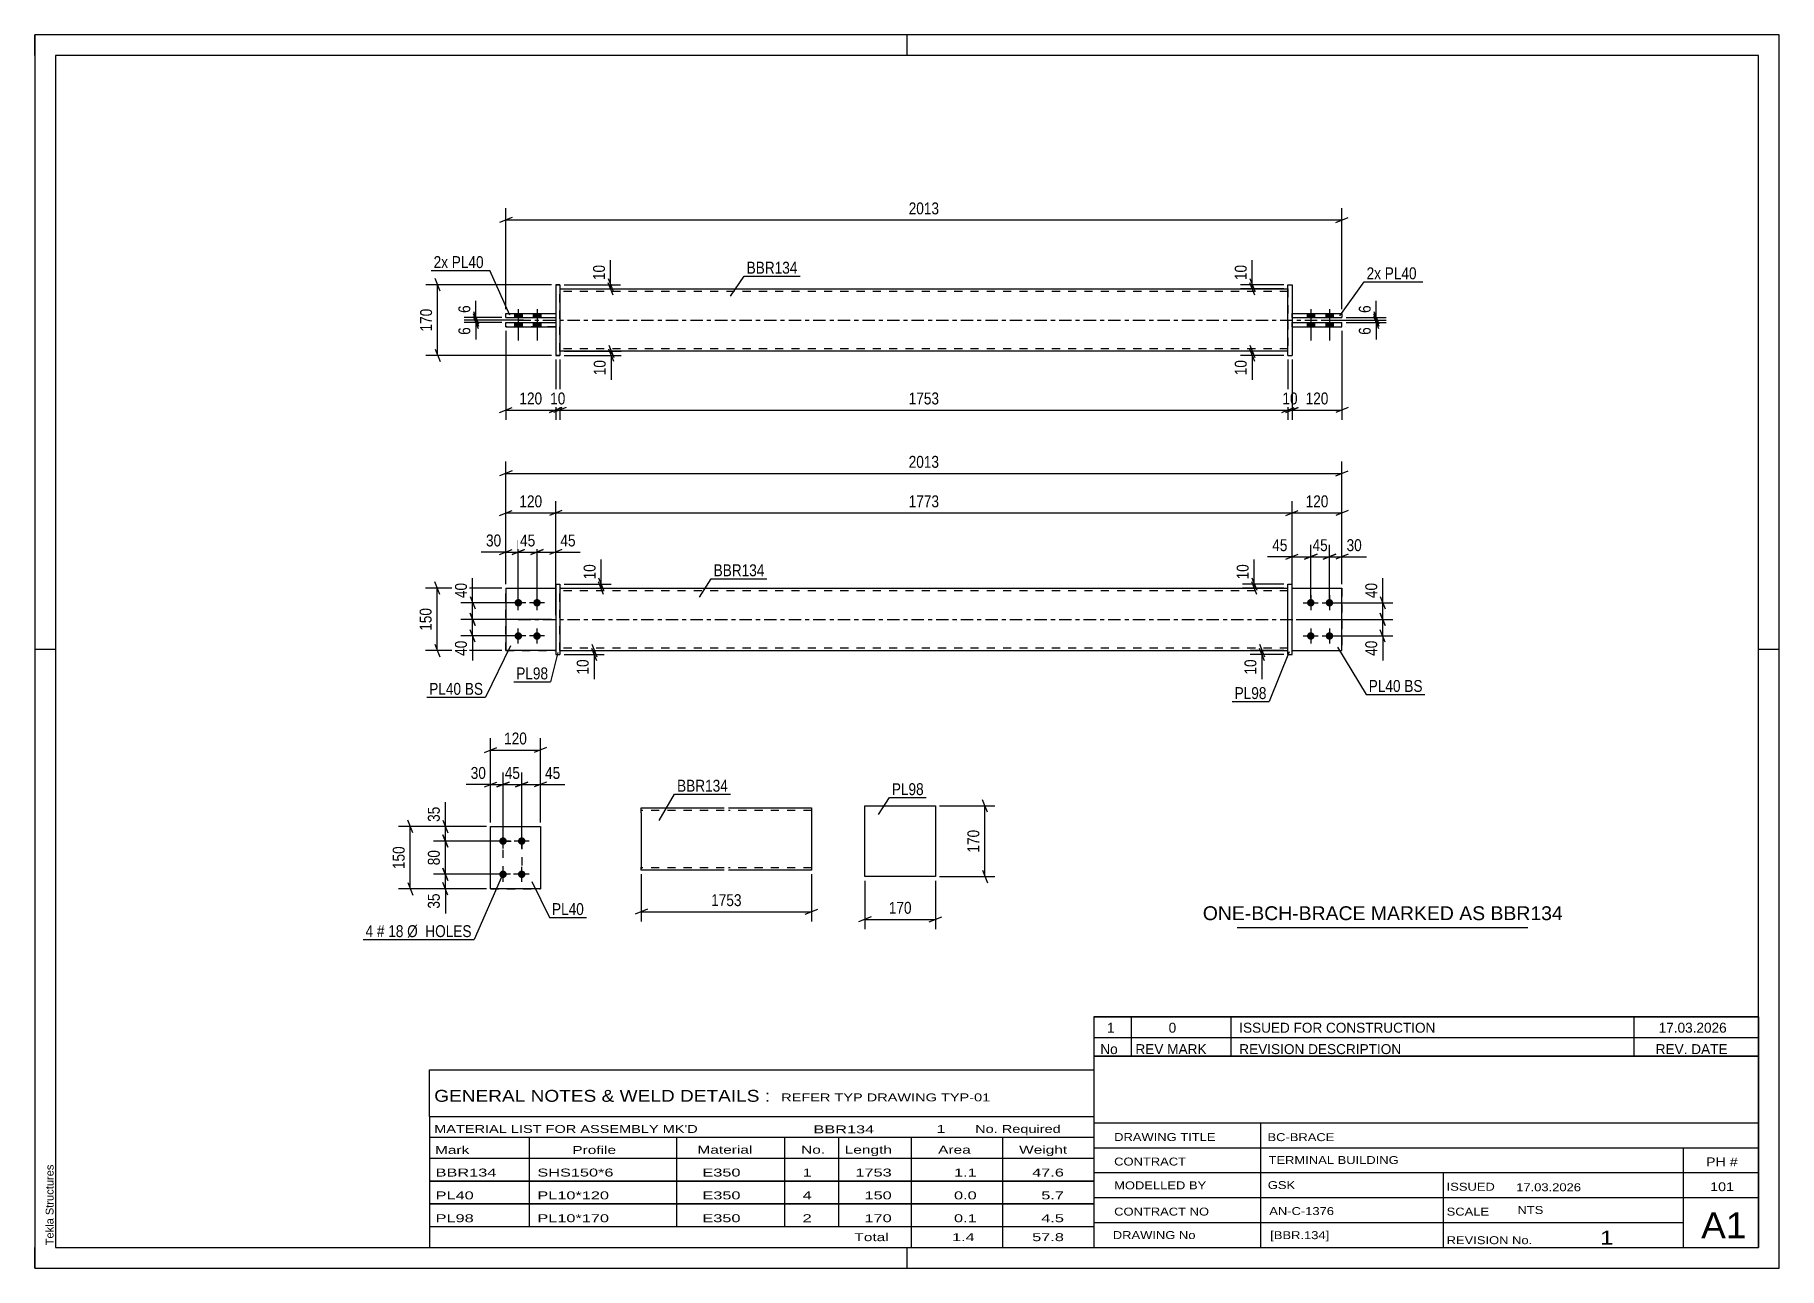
# Model space of a CAD drawing. Header units: millimetres. Extents: x 0 to 420, y 0 to 297.
import ezdxf

# ---------------------------------------------------------------- set-up
doc = ezdxf.new("R2010")
doc.units = ezdxf.units.MM
doc.linetypes.add('DXK_LINE_DOT2', pattern=[3.9198, 1.9599, -1.9599])
doc.linetypes.add('DXK_LINE_DOT3', pattern=[5.9187, 2.979, -0.9799, 0.9799, -0.9799])
doc.styles.add('Arial', font='ARIAL.TTF', dxfattribs={"height": 0.2})
doc.styles.add('Arial Narrow', font='ARIALN.TTF', dxfattribs={"height": 0.2})

# ---------------------------------------------------------------- blocks, each defined once
blk = doc.blocks.new('Unknown-580605680-1163')
at = {"color": 5, "linetype": 'Continuous'}
for p, q in [((420, 297), (0, 297)), ((0, 297), (0, 0)), ((0, 292), (0, 297)), ((210, 292), (210, 297)), ((420, 0), (420, 297)), ((415, 292), (5, 292)), ((5, 292), (5, 5)), ((415, 5), (415, 292)), ((5, 149), (0, 149)), ((420, 149), (415, 149)), ((0, 0), (0, 5)), ((5, 5), (415, 5)), ((210, 0), (210, 5)), ((0, 0), (420, 0))]:
    blk.add_line(p, q, dxfattribs=at)
at = {"color": 174, "linetype": 'Continuous', "style": 'Arial'}
blk.add_text('Tekla Structures', height=1.9102, rotation=90, dxfattribs=at).set_placement((4.5, 5.5))
blk = doc.blocks.new('Part-580605680-1818 - 1791')
at = {"color": 2, "linetype": 'Continuous'}
for p, q in [((125.41, 164.74), (126.41, 164.74)), ((125.41, 164.74), (125.41, 147.74)), ((126.41, 164.74), (126.41, 164.74)), ((126.41, 164.74), (126.41, 147.74)), ((125.41, 147.74), (126.41, 147.74))]:
    blk.add_line(p, q, dxfattribs=at)
at = {"color": 7, "linetype": 'DXK_LINE_DOT2'}
for p, q in [((125.41, 164.74), (126.41, 164.74)), ((125.41, 147.74), (126.41, 147.74))]:
    blk.add_line(p, q, dxfattribs=at)
blk = doc.blocks.new('Part-580605680-1823 - 1791')
at = {"color": 2, "linetype": 'Continuous'}
for p, q in [((302.73, 163.74), (314.73, 163.74)), ((314.73, 163.74), (314.73, 163.74)), ((314.73, 148.74), (314.73, 163.74)), ((302.73, 148.74), (314.73, 148.74))]:
    blk.add_line(p, q, dxfattribs=at)
at = {"color": 7, "linetype": 'DXK_LINE_DOT2'}
for p, q in [((302.73, 163.74), (314.73, 163.74)), ((302.73, 148.74), (302.73, 163.74)), ((314.73, 163.74), (314.73, 163.74)), ((302.73, 148.74), (302.73, 148.74)), ((302.73, 148.74), (314.73, 148.74))]:
    blk.add_line(p, q, dxfattribs=at)
blk = doc.blocks.new('Part-580605680-1803 - 1791')
at = {"color": 2, "linetype": 'Continuous'}
for p, q in [((301.73, 164.74), (302.73, 164.74)), ((301.73, 147.74), (301.73, 164.74)), ((302.73, 147.74), (302.73, 164.74)), ((301.73, 147.74), (301.73, 147.74)), ((301.73, 147.74), (302.73, 147.74))]:
    blk.add_line(p, q, dxfattribs=at)
at = {"color": 7, "linetype": 'DXK_LINE_DOT2'}
for p, q in [((301.73, 164.74), (302.73, 164.74)), ((301.73, 147.74), (302.73, 147.74))]:
    blk.add_line(p, q, dxfattribs=at)
blk = doc.blocks.new('Part-580605680-1808 - 1791')
at = {"color": 2, "linetype": 'Continuous'}
for p, q in [((113.41, 163.74), (125.41, 163.74)), ((113.41, 163.74), (113.41, 148.74)), ((125.41, 148.74), (113.41, 148.74)), ((113.41, 148.74), (113.41, 148.74))]:
    blk.add_line(p, q, dxfattribs=at)
at = {"color": 7, "linetype": 'DXK_LINE_DOT2'}
for p, q in [((113.41, 163.74), (125.41, 163.74)), ((125.41, 163.74), (125.41, 163.74)), ((125.41, 163.74), (125.41, 148.74)), ((113.41, 148.74), (125.41, 148.74))]:
    blk.add_line(p, q, dxfattribs=at)
blk = doc.blocks.new('Part-580605680-1813 - 1791')
at = {"color": 7, "linetype": 'DXK_LINE_DOT2'}
for p, q in [((113.41, 163.74), (125.41, 163.74)), ((113.41, 163.74), (125.41, 163.74)), ((113.41, 148.74), (113.41, 163.74)), ((125.41, 163.74), (125.41, 163.74)), ((125.41, 163.74), (125.41, 148.74)), ((113.41, 148.74), (125.41, 148.74)), ((125.41, 148.74), (113.41, 148.74)), ((113.41, 148.74), (113.41, 148.74))]:
    blk.add_line(p, q, dxfattribs=at)
blk = doc.blocks.new('Part-580605680-1828 - 1791')
at = {"color": 2, "linetype": 'Continuous'}
for p, q in [((126.41, 163.74), (301.73, 163.74)), ((126.41, 148.74), (301.73, 148.74))]:
    blk.add_line(p, q, dxfattribs=at)
at = {"color": 7, "linetype": 'DXK_LINE_DOT2'}
for p, q in [((126.41, 148.74), (126.41, 163.74)), ((301.73, 163.14), (126.41, 163.14)), ((301.73, 148.74), (301.73, 163.74)), ((301.73, 149.34), (126.41, 149.34))]:
    blk.add_line(p, q, dxfattribs=at)
at = {"color": 7, "linetype": 'DXK_LINE_DOT3'}
blk.add_line((116.41, 156.24), (311.73, 156.24), dxfattribs=at)
blk = doc.blocks.new('Bolt-580605680-1834 - 1791')
at = {"linetype": 'Continuous'}
for points in [[(307.23, 161.14), (307.42, 161.12), (307.59, 161.06), (307.76, 160.96), (307.9, 160.84), (308.01, 160.69), (308.08, 160.51), (308.12, 160.33), (308.12, 160.14), (308.08, 159.96), (308.01, 159.79), (307.9, 159.63), (307.76, 159.51), (307.59, 159.41), (307.42, 159.36), (307.23, 159.34), (307.04, 159.36), (306.86, 159.41), (306.7, 159.51), (306.56, 159.63), (306.45, 159.79), (306.37, 159.96), (306.33, 160.14), (306.33, 160.33), (306.37, 160.51), (306.45, 160.69), (306.56, 160.84), (306.7, 160.96), (306.86, 161.06), (307.04, 161.12)], [(311.73, 161.14), (311.92, 161.12), (312.09, 161.06), (312.26, 160.96), (312.4, 160.84), (312.51, 160.69), (312.58, 160.51), (312.62, 160.33), (312.62, 160.14), (312.58, 159.96), (312.51, 159.79), (312.4, 159.63), (312.26, 159.51), (312.09, 159.41), (311.92, 159.36), (311.73, 159.34), (311.54, 159.36), (311.36, 159.41), (311.2, 159.51), (311.06, 159.63), (310.95, 159.79), (310.87, 159.96), (310.83, 160.14), (310.83, 160.33), (310.87, 160.51), (310.95, 160.69), (311.06, 160.84), (311.2, 160.96), (311.36, 161.06), (311.54, 161.12)], [(307.23, 153.14), (307.42, 153.12), (307.59, 153.06), (307.76, 152.96), (307.9, 152.84), (308.01, 152.69), (308.08, 152.51), (308.12, 152.33), (308.12, 152.14), (308.08, 151.96), (308.01, 151.79), (307.9, 151.63), (307.76, 151.51), (307.59, 151.41), (307.42, 151.36), (307.23, 151.34), (307.04, 151.36), (306.86, 151.41), (306.7, 151.51), (306.56, 151.63), (306.45, 151.79), (306.37, 151.96), (306.33, 152.14), (306.33, 152.33), (306.37, 152.51), (306.45, 152.69), (306.56, 152.84), (306.7, 152.96), (306.86, 153.06), (307.04, 153.12)], [(311.73, 153.14), (311.92, 153.12), (312.09, 153.06), (312.26, 152.96), (312.4, 152.84), (312.51, 152.69), (312.58, 152.51), (312.62, 152.33), (312.62, 152.14), (312.58, 151.96), (312.51, 151.79), (312.4, 151.63), (312.26, 151.51), (312.09, 151.41), (311.92, 151.36), (311.73, 151.34), (311.54, 151.36), (311.36, 151.41), (311.2, 151.51), (311.06, 151.63), (310.95, 151.79), (310.87, 151.96), (310.83, 152.14), (310.83, 152.33), (310.87, 152.51), (310.95, 152.69), (311.06, 152.84), (311.2, 152.96), (311.36, 153.06), (311.54, 153.12)]]:
    blk.add_hatch(color=1, dxfattribs=at).paths.add_polyline_path(points)
at = {"color": 1, "linetype": 'Continuous'}
for p, q in [((305.43, 160.24), (309.03, 160.24)), ((307.23, 162.04), (307.23, 158.44)), ((309.93, 160.24), (313.53, 160.24)), ((311.73, 162.04), (311.73, 158.44)), ((305.43, 152.24), (309.03, 152.24)), ((307.23, 154.04), (307.23, 150.44)), ((309.93, 152.24), (313.53, 152.24)), ((311.73, 154.04), (311.73, 150.44))]:
    blk.add_line(p, q, dxfattribs=at)
blk = doc.blocks.new('Part-580605680-1839 - 1791')
at = {"color": 7, "linetype": 'DXK_LINE_DOT2'}
for p, q in [((302.73, 163.74), (314.73, 163.74)), ((302.73, 148.74), (302.73, 163.74)), ((302.73, 163.74), (314.73, 163.74)), ((314.73, 163.74), (314.73, 163.74)), ((314.73, 163.74), (314.73, 148.74)), ((302.73, 148.74), (302.73, 148.74)), ((302.73, 148.74), (314.73, 148.74)), ((302.73, 148.74), (314.73, 148.74))]:
    blk.add_line(p, q, dxfattribs=at)
blk = doc.blocks.new('Bolt-580605680-1840 - 1791')
at = {"linetype": 'Continuous'}
for points in [[(116.41, 161.14), (116.6, 161.12), (116.78, 161.06), (116.94, 160.96), (117.08, 160.84), (117.19, 160.69), (117.27, 160.51), (117.31, 160.33), (117.31, 160.14), (117.27, 159.96), (117.19, 159.79), (117.08, 159.63), (116.94, 159.51), (116.78, 159.41), (116.6, 159.36), (116.41, 159.34), (116.22, 159.36), (116.04, 159.41), (115.88, 159.51), (115.74, 159.63), (115.63, 159.79), (115.55, 159.96), (115.52, 160.14), (115.52, 160.33), (115.55, 160.51), (115.63, 160.69), (115.74, 160.84), (115.88, 160.96), (116.04, 161.06), (116.22, 161.12)], [(120.91, 161.14), (121.1, 161.12), (121.28, 161.06), (121.44, 160.96), (121.58, 160.84), (121.69, 160.69), (121.77, 160.51), (121.81, 160.33), (121.81, 160.14), (121.77, 159.96), (121.69, 159.79), (121.58, 159.63), (121.44, 159.51), (121.28, 159.41), (121.1, 159.36), (120.91, 159.34), (120.72, 159.36), (120.54, 159.41), (120.38, 159.51), (120.24, 159.63), (120.13, 159.79), (120.05, 159.96), (120.02, 160.14), (120.02, 160.33), (120.05, 160.51), (120.13, 160.69), (120.24, 160.84), (120.38, 160.96), (120.54, 161.06), (120.72, 161.12)], [(116.41, 153.14), (116.6, 153.12), (116.78, 153.06), (116.94, 152.96), (117.08, 152.84), (117.19, 152.69), (117.27, 152.51), (117.31, 152.33), (117.31, 152.14), (117.27, 151.96), (117.19, 151.79), (117.08, 151.63), (116.94, 151.51), (116.78, 151.41), (116.6, 151.36), (116.41, 151.34), (116.22, 151.36), (116.04, 151.41), (115.88, 151.51), (115.74, 151.63), (115.63, 151.79), (115.55, 151.96), (115.52, 152.14), (115.52, 152.33), (115.55, 152.51), (115.63, 152.69), (115.74, 152.84), (115.88, 152.96), (116.04, 153.06), (116.22, 153.12)], [(120.91, 153.14), (121.1, 153.12), (121.28, 153.06), (121.44, 152.96), (121.58, 152.84), (121.69, 152.69), (121.77, 152.51), (121.81, 152.33), (121.81, 152.14), (121.77, 151.96), (121.69, 151.79), (121.58, 151.63), (121.44, 151.51), (121.28, 151.41), (121.1, 151.36), (120.91, 151.34), (120.72, 151.36), (120.54, 151.41), (120.38, 151.51), (120.24, 151.63), (120.13, 151.79), (120.05, 151.96), (120.02, 152.14), (120.02, 152.33), (120.05, 152.51), (120.13, 152.69), (120.24, 152.84), (120.38, 152.96), (120.54, 153.06), (120.72, 153.12)]]:
    blk.add_hatch(color=1, dxfattribs=at).paths.add_polyline_path(points)
at = {"color": 1, "linetype": 'Continuous'}
for p, q in [((118.21, 160.24), (114.61, 160.24)), ((116.41, 158.44), (116.41, 162.04)), ((122.71, 160.24), (119.11, 160.24)), ((120.91, 158.44), (120.91, 162.04)), ((118.21, 152.24), (114.61, 152.24)), ((116.41, 150.44), (116.41, 154.04)), ((122.71, 152.24), (119.11, 152.24)), ((120.91, 150.44), (120.91, 154.04))]:
    blk.add_line(p, q, dxfattribs=at)
blk = doc.blocks.new('Bolt-580605680-2132 - 2128')
at = {"linetype": 'Continuous'}
for points in [[(115.51, 228.91), (117.31, 228.91), (117.31, 229.91), (115.51, 229.91)], [(115.51, 228.91), (117.31, 228.91), (117.31, 229.91), (115.51, 229.91)], [(115.51, 226.71), (117.31, 226.71), (117.31, 227.71), (115.51, 227.71)], [(115.51, 226.71), (117.31, 226.71), (117.31, 227.71), (115.51, 227.71)], [(120.01, 228.91), (121.81, 228.91), (121.81, 229.91), (120.01, 229.91)], [(120.01, 228.91), (121.81, 228.91), (121.81, 229.91), (120.01, 229.91)], [(120.01, 226.71), (121.81, 226.71), (121.81, 227.71), (120.01, 227.71)], [(120.01, 226.71), (121.81, 226.71), (121.81, 227.71), (120.01, 227.71)]]:
    blk.add_hatch(color=1, dxfattribs=at).paths.add_polyline_path(points)
at = {"color": 1, "linetype": 'Continuous'}
for p, q in [((115.51, 229.91), (115.51, 228.91)), ((115.51, 229.91), (115.51, 228.91)), ((115.51, 227.71), (115.51, 226.71)), ((115.51, 227.71), (115.51, 226.71)), ((116.41, 230.91), (116.41, 223.41)), ((116.41, 230.91), (116.41, 223.41)), ((117.31, 229.91), (117.31, 228.91)), ((117.31, 229.91), (117.31, 228.91)), ((117.31, 227.71), (117.31, 226.71)), ((117.31, 227.71), (117.31, 226.71)), ((120.01, 229.91), (120.01, 228.91)), ((120.01, 229.91), (120.01, 228.91)), ((120.01, 227.71), (120.01, 226.71)), ((120.01, 227.71), (120.01, 226.71)), ((120.91, 230.91), (120.91, 223.41)), ((120.91, 230.91), (120.91, 223.41)), ((121.81, 229.91), (121.81, 228.91)), ((121.81, 229.91), (121.81, 228.91)), ((121.81, 227.71), (121.81, 226.71)), ((121.81, 227.71), (121.81, 226.71))]:
    blk.add_line(p, q, dxfattribs=at)
blk = doc.blocks.new('Part-580605680-2138 - 2128')
at = {"color": 2, "linetype": 'Continuous'}
for p, q in [((126.41, 235.81), (301.73, 235.81)), ((301.73, 220.81), (126.41, 220.81))]:
    blk.add_line(p, q, dxfattribs=at)
at = {"color": 7, "linetype": 'DXK_LINE_DOT2'}
for p, q in [((126.41, 220.81), (126.41, 235.81)), ((301.73, 235.21), (126.41, 235.21)), ((301.73, 235.81), (301.73, 220.81)), ((301.73, 221.41), (126.41, 221.41))]:
    blk.add_line(p, q, dxfattribs=at)
at = {"color": 7, "linetype": 'DXK_LINE_DOT3'}
blk.add_line((116.41, 228.31), (311.73, 228.31), dxfattribs=at)
blk = doc.blocks.new('Part-580605680-2139 - 2128')
at = {"color": 2, "linetype": 'Continuous'}
for p, q in [((301.73, 236.81), (301.73, 236.81)), ((301.73, 219.81), (301.73, 236.81)), ((301.73, 236.81), (302.73, 236.81)), ((302.73, 236.81), (302.73, 236.81)), ((302.73, 236.81), (302.73, 219.81)), ((301.73, 219.81), (302.73, 219.81)), ((301.73, 219.81), (301.73, 219.81)), ((302.73, 219.81), (302.73, 219.81))]:
    blk.add_line(p, q, dxfattribs=at)
at = {"color": 7, "linetype": 'DXK_LINE_DOT2'}
for p, q in [((301.73, 236.81), (301.73, 236.81)), ((301.73, 236.81), (302.73, 236.81)), ((301.73, 219.81), (302.73, 219.81))]:
    blk.add_line(p, q, dxfattribs=at)
blk = doc.blocks.new('Bolt-580605680-2133 - 2128')
at = {"linetype": 'Continuous'}
for points in [[(308.13, 229.91), (306.33, 229.91), (306.33, 228.91), (308.13, 228.91)], [(308.13, 229.91), (306.33, 229.91), (306.33, 228.91), (308.13, 228.91)], [(308.13, 227.71), (306.33, 227.71), (306.33, 226.71), (308.13, 226.71)], [(308.13, 227.71), (306.33, 227.71), (306.33, 226.71), (308.13, 226.71)], [(312.63, 229.91), (310.83, 229.91), (310.83, 228.91), (312.63, 228.91)], [(312.63, 229.91), (310.83, 229.91), (310.83, 228.91), (312.63, 228.91)], [(312.63, 227.71), (310.83, 227.71), (310.83, 226.71), (312.63, 226.71)], [(312.63, 227.71), (310.83, 227.71), (310.83, 226.71), (312.63, 226.71)]]:
    blk.add_hatch(color=1, dxfattribs=at).paths.add_polyline_path(points)
at = {"color": 1, "linetype": 'Continuous'}
for p, q in [((306.33, 229.91), (306.33, 228.91)), ((306.33, 229.91), (306.33, 228.91)), ((306.33, 227.71), (306.33, 226.71)), ((306.33, 227.71), (306.33, 226.71)), ((307.23, 230.91), (307.23, 223.41)), ((307.23, 230.91), (307.23, 223.41)), ((308.13, 229.91), (308.13, 228.91)), ((308.13, 229.91), (308.13, 228.91)), ((308.13, 227.71), (308.13, 226.71)), ((308.13, 227.71), (308.13, 226.71)), ((310.83, 229.91), (310.83, 228.91)), ((310.83, 229.91), (310.83, 228.91)), ((310.83, 227.71), (310.83, 226.71)), ((310.83, 227.71), (310.83, 226.71)), ((311.73, 230.91), (311.73, 223.41)), ((311.73, 230.91), (311.73, 223.41)), ((312.63, 229.91), (312.63, 228.91)), ((312.63, 229.91), (312.63, 228.91)), ((312.63, 227.71), (312.63, 226.71)), ((312.63, 227.71), (312.63, 226.71))]:
    blk.add_line(p, q, dxfattribs=at)
blk = doc.blocks.new('Part-580605680-2144 - 2128')
at = {"color": 2, "linetype": 'Continuous'}
for p, q in [((113.41, 227.71), (125.41, 227.71)), ((113.41, 226.71), (113.41, 227.71)), ((113.41, 226.71), (125.41, 226.71)), ((113.41, 226.71), (113.41, 226.71))]:
    blk.add_line(p, q, dxfattribs=at)
at = {"color": 7, "linetype": 'DXK_LINE_DOT2'}
for p, q in [((113.41, 227.71), (125.41, 227.71)), ((125.41, 227.71), (125.41, 226.71)), ((125.41, 226.71), (113.41, 226.71))]:
    blk.add_line(p, q, dxfattribs=at)
blk = doc.blocks.new('Part-580605680-2149 - 2128')
at = {"color": 2, "linetype": 'Continuous'}
for p, q in [((113.41, 229.91), (125.41, 229.91)), ((113.41, 228.91), (113.41, 229.91)), ((113.41, 228.91), (125.41, 228.91)), ((113.41, 228.91), (113.41, 228.91))]:
    blk.add_line(p, q, dxfattribs=at)
at = {"color": 7, "linetype": 'DXK_LINE_DOT2'}
for p, q in [((113.41, 229.91), (125.41, 229.91)), ((113.41, 229.91), (113.41, 229.91)), ((113.41, 228.91), (125.41, 228.91)), ((125.41, 229.91), (125.41, 228.91))]:
    blk.add_line(p, q, dxfattribs=at)
blk = doc.blocks.new('Part-580605680-2150 - 2128')
at = {"color": 2, "linetype": 'Continuous'}
for p, q in [((125.41, 236.81), (126.41, 236.81)), ((125.41, 236.81), (125.41, 219.81)), ((126.41, 236.81), (126.41, 236.81)), ((126.41, 236.81), (126.41, 219.81)), ((126.41, 219.81), (125.41, 219.81)), ((125.41, 219.81), (125.41, 219.81))]:
    blk.add_line(p, q, dxfattribs=at)
at = {"color": 7, "linetype": 'DXK_LINE_DOT2'}
for p, q in [((126.41, 236.81), (125.41, 236.81)), ((126.41, 236.81), (126.41, 236.81)), ((125.41, 219.81), (126.41, 219.81))]:
    blk.add_line(p, q, dxfattribs=at)
blk = doc.blocks.new('Part-580605680-2155 - 2128')
at = {"color": 2, "linetype": 'Continuous'}
for p, q in [((302.73, 229.91), (314.73, 229.91)), ((302.73, 228.91), (314.73, 228.91)), ((314.73, 229.91), (314.73, 228.91))]:
    blk.add_line(p, q, dxfattribs=at)
at = {"color": 7, "linetype": 'DXK_LINE_DOT2'}
for p, q in [((302.73, 228.91), (302.73, 229.91)), ((302.73, 229.91), (314.73, 229.91)), ((302.73, 228.91), (314.73, 228.91)), ((314.73, 229.91), (314.73, 229.91))]:
    blk.add_line(p, q, dxfattribs=at)
blk = doc.blocks.new('Part-580605680-2160 - 2128')
at = {"color": 2, "linetype": 'Continuous'}
for p, q in [((302.73, 227.71), (314.73, 227.71)), ((314.73, 226.71), (314.73, 227.71)), ((302.73, 226.71), (314.73, 226.71))]:
    blk.add_line(p, q, dxfattribs=at)
at = {"color": 7, "linetype": 'DXK_LINE_DOT2'}
for p, q in [((302.73, 226.71), (302.73, 227.71)), ((302.73, 227.71), (314.73, 227.71)), ((302.73, 226.71), (314.73, 226.71))]:
    blk.add_line(p, q, dxfattribs=at)
blk = doc.blocks.new('Bolt-580605680-1444 - 1410')
at = {"linetype": 'Continuous'}
for points in [[(112.73, 101.95), (112.54, 101.97), (112.36, 102.02), (112.2, 102.12), (112.06, 102.24), (111.95, 102.4), (111.87, 102.57), (111.83, 102.75), (111.83, 102.94), (111.87, 103.12), (111.95, 103.3), (112.06, 103.45), (112.2, 103.57), (112.36, 103.67), (112.54, 103.73), (112.73, 103.75), (112.92, 103.73), (113.09, 103.67), (113.26, 103.57), (113.4, 103.45), (113.51, 103.3), (113.58, 103.12), (113.62, 102.94), (113.62, 102.75), (113.58, 102.57), (113.51, 102.4), (113.4, 102.24), (113.26, 102.12), (113.09, 102.02), (112.92, 101.97)], [(117.23, 101.95), (117.04, 101.97), (116.86, 102.02), (116.7, 102.12), (116.56, 102.24), (116.45, 102.4), (116.37, 102.57), (116.33, 102.75), (116.33, 102.94), (116.37, 103.12), (116.45, 103.3), (116.56, 103.45), (116.7, 103.57), (116.86, 103.67), (117.04, 103.73), (117.23, 103.75), (117.42, 103.73), (117.59, 103.67), (117.76, 103.57), (117.9, 103.45), (118.01, 103.3), (118.08, 103.12), (118.12, 102.94), (118.12, 102.75), (118.08, 102.57), (118.01, 102.4), (117.9, 102.24), (117.76, 102.12), (117.59, 102.02), (117.42, 101.97)], [(112.73, 93.95), (112.54, 93.97), (112.36, 94.02), (112.2, 94.12), (112.06, 94.24), (111.95, 94.4), (111.87, 94.57), (111.83, 94.75), (111.83, 94.94), (111.87, 95.12), (111.95, 95.3), (112.06, 95.45), (112.2, 95.57), (112.36, 95.67), (112.54, 95.73), (112.73, 95.75), (112.92, 95.73), (113.09, 95.67), (113.26, 95.57), (113.4, 95.45), (113.51, 95.3), (113.58, 95.12), (113.62, 94.94), (113.62, 94.75), (113.58, 94.57), (113.51, 94.4), (113.4, 94.24), (113.26, 94.12), (113.09, 94.02), (112.92, 93.97)], [(117.23, 93.95), (117.04, 93.97), (116.86, 94.02), (116.7, 94.12), (116.56, 94.24), (116.45, 94.4), (116.37, 94.57), (116.33, 94.75), (116.33, 94.94), (116.37, 95.12), (116.45, 95.3), (116.56, 95.45), (116.7, 95.57), (116.86, 95.67), (117.04, 95.73), (117.23, 95.75), (117.42, 95.73), (117.59, 95.67), (117.76, 95.57), (117.9, 95.45), (118.01, 95.3), (118.08, 95.12), (118.12, 94.94), (118.12, 94.75), (118.08, 94.57), (118.01, 94.4), (117.9, 94.24), (117.76, 94.12), (117.59, 94.02), (117.42, 93.97)]]:
    blk.add_hatch(color=1, dxfattribs=at).paths.add_polyline_path(points)
at = {"color": 1, "linetype": 'Continuous'}
for p, q in [((114.53, 102.85), (110.93, 102.85)), ((112.73, 101.05), (112.73, 104.65)), ((119.03, 102.85), (115.43, 102.85)), ((117.23, 101.05), (117.23, 104.65)), ((112.73, 93.05), (112.73, 96.65)), ((117.23, 93.05), (117.23, 96.65)), ((114.53, 94.85), (110.93, 94.85)), ((119.03, 94.85), (115.43, 94.85))]:
    blk.add_line(p, q, dxfattribs=at)
blk = doc.blocks.new('Part-580605680-1459 - 1410')
at = {"color": 2, "linetype": 'Continuous'}
for p, q in [((109.73, 106.35), (121.73, 106.35)), ((109.73, 91.35), (109.73, 106.35)), ((121.73, 106.35), (121.73, 106.35)), ((121.73, 106.35), (121.73, 91.35)), ((121.73, 91.35), (109.73, 91.35)), ((109.73, 91.35), (109.73, 91.35))]:
    blk.add_line(p, q, dxfattribs=at)
at = {"color": 7, "linetype": 'DXK_LINE_DOT2'}
for p, q in [((109.73, 106.35), (121.73, 106.35)), ((109.73, 91.35), (121.73, 91.35)), ((109.73, 91.35), (109.73, 91.35))]:
    blk.add_line(p, q, dxfattribs=at)
blk = doc.blocks.new('Part-580605680-1390 - 1374')
at = {"color": 2, "linetype": 'Continuous'}
for p, q in [((199.86, 94.31), (199.86, 111.31)), ((199.86, 111.31), (216.86, 111.31)), ((216.86, 111.31), (216.86, 94.31)), ((216.86, 94.31), (199.86, 94.31))]:
    blk.add_line(p, q, dxfattribs=at)
blk = doc.blocks.new('Part-580605680-1275 - 1255')
at = {"color": 2, "linetype": 'Continuous'}
for p, q in [((146.01, 109.64), (146.01, 110.84)), ((146.01, 110.84), (166.01, 110.84)), ((146.01, 109.64), (146.01, 96.58)), ((167.01, 110.84), (187.01, 110.84)), ((187.01, 110.84), (187.01, 110.75)), ((187.01, 110.75), (187.01, 109.64)), ((187.01, 109.64), (187.01, 95.84)), ((146.01, 95.93), (146.01, 96.58)), ((146.01, 95.84), (146.01, 95.93)), ((166.01, 95.84), (146.01, 95.84)), ((187.01, 95.84), (167.01, 95.84))]:
    blk.add_line(p, q, dxfattribs=at)
at = {"color": 7, "linetype": 'DXK_LINE_DOT2'}
for p, q in [((166.01, 110.24), (146.01, 110.24)), ((187.01, 110.24), (167.01, 110.24)), ((187.01, 110.49), (187.01, 109.64)), ((146.01, 96.58), (146.01, 96.19)), ((146.01, 96.44), (146.01, 96.49)), ((166.01, 96.44), (146.01, 96.44)), ((187.01, 96.44), (167.01, 96.44)), ((187.01, 96.49), (187.01, 96.58)), ((187.01, 96.44), (187.01, 96.49)), ((187.01, 96.44), (187.01, 96.49))]:
    blk.add_line(p, q, dxfattribs=at)
blk = doc.blocks.new('Rectangle-580605680-1568 - 1410')
at = {"color": 1, "linetype": 'DXK_LINE_DOT2'}
blk.add_lwpolyline([(112.73, 102.85), (117.23, 102.85), (117.23, 94.85), (112.73, 94.85), (112.73, 102.85)], close=True, dxfattribs=at)
blk = doc.blocks.new('StraightDimension-580605680-2071 - 1791')
at = {"color": 7, "linetype": 'Continuous'}
for p, q in [((127.41, 148.74), (137.09, 148.74)), ((127.41, 147.74), (137.09, 147.74)), ((134.09, 150.24), (135.29, 147.24)), ((135.29, 146.24), (134.09, 149.24)), ((134.69, 147.74), (134.69, 148.74))]:
    blk.add_line(p, q, dxfattribs=at)
at = {"color": 0}
blk.add_wipeout([(133.94, 147.21), (129.74, 147.21), (129.74, 142.35), (133.94, 142.35)], dxfattribs=at)
at = {"color": 7, "linetype": 'Continuous'}
blk.add_line((134.69, 147.74), (134.69, 141.83), dxfattribs=at)
blk.add_line((134.69, 147.74), (134.69, 141.83), dxfattribs=at)
at = {"color": 3, "style": 'Arial Narrow'}
blk.add_text('10', height=2.863, rotation=90.0002, dxfattribs=at).set_placement((133.34, 142.95))
blk = doc.blocks.new('StraightDimension-580605680-1926 - 1791')
at = {"color": 7, "linetype": 'Continuous'}
for p, q in [((303.73, 156.24), (326.97, 156.24)), ((323.97, 157.74), (325.17, 154.74)), ((324.57, 152.24), (324.57, 156.24)), ((312.73, 152.24), (326.97, 152.24)), ((325.17, 150.74), (323.97, 153.74))]:
    blk.add_line(p, q, dxfattribs=at)
at = {"color": 0}
blk.add_wipeout([(323.82, 151.71), (319.62, 151.71), (319.62, 146.85), (323.82, 146.85)], dxfattribs=at)
at = {"color": 7, "linetype": 'Continuous'}
blk.add_line((324.57, 152.24), (324.57, 146.33), dxfattribs=at)
blk.add_line((324.57, 152.24), (324.57, 146.33), dxfattribs=at)
at = {"color": 3, "style": 'Arial Narrow'}
blk.add_text('40', height=2.863, rotation=90.0002, dxfattribs=at).set_placement((323.22, 147.45))
blk = doc.blocks.new('StraightDimension-580605680-2015 - 1791')
at = {"color": 7, "linetype": 'Continuous'}
for p, q in [((119.41, 171.86), (122.41, 173.06)), ((120.91, 161.24), (120.91, 175.31)), ((120.91, 172.46), (125.41, 172.46)), ((126.91, 173.06), (123.91, 171.86)), ((125.41, 164.74), (125.41, 175.31))]:
    blk.add_line(p, q, dxfattribs=at)
at = {"color": 0}
blk.add_wipeout([(130.79, 173.21), (130.79, 177.41), (125.94, 177.41), (125.94, 173.21)], dxfattribs=at)
at = {"color": 7, "linetype": 'Continuous'}
blk.add_line((125.41, 172.46), (131.32, 172.46), dxfattribs=at)
blk.add_line((125.41, 172.46), (131.32, 172.46), dxfattribs=at)
at = {"color": 3, "style": 'Arial Narrow'}
blk.add_text('45', height=2.863, dxfattribs=at).set_placement((126.54, 173.81))
blk = doc.blocks.new('StraightDimension-580605680-1951 - 1791')
at = {"color": 7, "linetype": 'Continuous'}
for p, q in [((126.91, 182.48), (123.91, 181.28)), ((125.41, 157.24), (125.41, 184.73)), ((125.41, 181.88), (302.73, 181.88)), ((301.23, 181.28), (304.23, 182.48)), ((302.73, 164.74), (302.73, 184.73))]:
    blk.add_line(p, q, dxfattribs=at)
at = {"color": 0}
blk.add_wipeout([(218.33, 182.63), (218.33, 186.83), (209.81, 186.83), (209.81, 182.63)], dxfattribs=at)
at = {"color": 3, "style": 'Arial Narrow'}
blk.add_text('1773', height=2.863, dxfattribs=at).set_placement((210.41, 183.23))
blk = doc.blocks.new('StraightDimension-580605680-1867 - 1791')
at = {"color": 7, "linetype": 'Continuous'}
for p, q in [((307.23, 161.24), (307.23, 174.18)), ((311.73, 161.24), (311.73, 174.18)), ((305.73, 170.73), (308.73, 171.93)), ((307.23, 171.33), (311.73, 171.33)), ((313.23, 171.93), (310.23, 170.73))]:
    blk.add_line(p, q, dxfattribs=at)
at = {"color": 0}
blk.add_wipeout([(311.91, 172.08), (311.91, 176.28), (307.05, 176.28), (307.05, 172.08)], dxfattribs=at)
at = {"color": 3, "style": 'Arial Narrow'}
blk.add_text('45', height=2.863, dxfattribs=at).set_placement((307.65, 172.68))
blk = doc.blocks.new('StraightDimension-580605680-1936 - 1791')
at = {"color": 7, "linetype": 'Continuous'}
for p, q in [((111.91, 181.28), (114.91, 182.48)), ((113.41, 164.74), (113.41, 184.73)), ((113.41, 181.88), (125.41, 181.88)), ((126.91, 182.48), (123.91, 181.28)), ((125.41, 157.24), (125.41, 184.73))]:
    blk.add_line(p, q, dxfattribs=at)
at = {"color": 0}
blk.add_wipeout([(122.75, 182.63), (122.75, 186.83), (116.07, 186.83), (116.07, 182.63)], dxfattribs=at)
at = {"color": 3, "style": 'Arial Narrow'}
blk.add_text('120', height=2.863, dxfattribs=at).set_placement((116.67, 183.23))
blk = doc.blocks.new('StraightDimension-580605680-1897 - 1791')
at = {"color": 7, "linetype": 'Continuous'}
for p, q in [((113.41, 164.74), (113.41, 194.24)), ((314.73, 164.74), (314.73, 194.24)), ((114.91, 191.99), (111.91, 190.79)), ((113.41, 191.39), (314.73, 191.39)), ((313.23, 190.79), (316.23, 191.99))]:
    blk.add_line(p, q, dxfattribs=at)
at = {"color": 0}
blk.add_wipeout([(218.33, 192.14), (218.33, 196.34), (209.81, 196.34), (209.81, 192.14)], dxfattribs=at)
at = {"color": 3, "style": 'Arial Narrow'}
blk.add_text('2013', height=2.863, dxfattribs=at).set_placement((210.41, 192.74))
blk = doc.blocks.new('StraightDimension-580605680-2032 - 1791')
at = {"color": 7, "linetype": 'Continuous'}
for p, q in [((97.47, 162.24), (96.27, 165.24)), ((112.41, 163.74), (94.02, 163.74)), ((96.87, 148.74), (96.87, 163.74)), ((112.41, 148.74), (94.02, 148.74)), ((96.27, 150.24), (97.47, 147.24))]:
    blk.add_line(p, q, dxfattribs=at)
at = {"color": 0}
blk.add_wipeout([(96.12, 159.58), (91.92, 159.58), (91.92, 152.89), (96.12, 152.89)], dxfattribs=at)
at = {"color": 3, "style": 'Arial Narrow'}
blk.add_text('150', height=2.863, rotation=90.0002, dxfattribs=at).set_placement((95.52, 153.49))
blk = doc.blocks.new('StraightDimension-580605680-1842 - 1791')
at = {"color": 7, "linetype": 'Continuous'}
for p, q in [((127.41, 164.74), (138.75, 164.74)), ((135.75, 166.24), (136.95, 163.24)), ((136.95, 162.24), (135.75, 165.24)), ((136.35, 163.74), (136.35, 164.74)), ((127.41, 163.74), (138.75, 163.74))]:
    blk.add_line(p, q, dxfattribs=at)
at = {"color": 0}
blk.add_wipeout([(135.6, 170.12), (131.4, 170.12), (131.4, 165.26), (135.6, 165.26)], dxfattribs=at)
at = {"color": 7, "linetype": 'Continuous'}
blk.add_line((136.35, 164.74), (136.35, 170.64), dxfattribs=at)
blk.add_line((136.35, 164.74), (136.35, 170.64), dxfattribs=at)
at = {"color": 3, "style": 'Arial Narrow'}
blk.add_text('10', height=2.863, rotation=90.0002, dxfattribs=at).set_placement((135, 165.86))
blk = doc.blocks.new('StraightDimension-580605680-1851 - 1791')
at = {"color": 7, "linetype": 'Continuous'}
for p, q in [((302.73, 164.74), (302.73, 174.18)), ((307.23, 161.24), (307.23, 174.18)), ((301.23, 170.73), (304.23, 171.93)), ((302.73, 171.33), (307.23, 171.33)), ((308.73, 171.93), (305.73, 170.73))]:
    blk.add_line(p, q, dxfattribs=at)
at = {"color": 0}
blk.add_wipeout([(302.2, 172.08), (302.2, 176.28), (297.35, 176.28), (297.35, 172.08)], dxfattribs=at)
at = {"color": 7, "linetype": 'Continuous'}
blk.add_line((302.73, 171.33), (296.82, 171.33), dxfattribs=at)
blk.add_line((302.73, 171.33), (296.82, 171.33), dxfattribs=at)
at = {"color": 3, "style": 'Arial Narrow'}
blk.add_text('45', height=2.863, dxfattribs=at).set_placement((297.95, 172.68))
blk = doc.blocks.new('StraightDimension-580605680-1880 - 1791')
at = {"color": 7, "linetype": 'Continuous'}
for p, q in [((311.73, 161.24), (311.73, 174.18)), ((314.73, 164.74), (314.73, 174.18)), ((310.23, 170.73), (313.23, 171.93)), ((311.73, 171.33), (314.73, 171.33)), ((316.23, 171.93), (313.23, 170.73))]:
    blk.add_line(p, q, dxfattribs=at)
at = {"color": 0}
blk.add_wipeout([(320.11, 172.08), (320.11, 176.28), (315.25, 176.28), (315.25, 172.08)], dxfattribs=at)
at = {"color": 7, "linetype": 'Continuous'}
blk.add_line((314.73, 171.33), (320.63, 171.33), dxfattribs=at)
blk.add_line((314.73, 171.33), (320.63, 171.33), dxfattribs=at)
at = {"color": 3, "style": 'Arial Narrow'}
blk.add_text('30', height=2.863, dxfattribs=at).set_placement((315.85, 172.68))
blk = doc.blocks.new('StraightDimension-580605680-1917 - 1791')
at = {"color": 7, "linetype": 'Continuous'}
for p, q in [((312.73, 160.24), (326.97, 160.24)), ((323.97, 161.74), (325.17, 158.74)), ((324.57, 156.24), (324.57, 160.24)), ((303.73, 156.24), (326.97, 156.24)), ((325.17, 154.74), (323.97, 157.74))]:
    blk.add_line(p, q, dxfattribs=at)
at = {"color": 0}
blk.add_wipeout([(323.82, 165.62), (319.62, 165.62), (319.62, 160.76), (323.82, 160.76)], dxfattribs=at)
at = {"color": 7, "linetype": 'Continuous'}
blk.add_line((324.57, 160.24), (324.57, 166.14), dxfattribs=at)
blk.add_line((324.57, 160.24), (324.57, 166.14), dxfattribs=at)
at = {"color": 3, "style": 'Arial Narrow'}
blk.add_text('40', height=2.863, rotation=90.0002, dxfattribs=at).set_placement((323.22, 161.36))
blk = doc.blocks.new('StraightDimension-580605680-1966 - 1791')
at = {"color": 7, "linetype": 'Continuous'}
for p, q in [((301.23, 181.28), (304.23, 182.48)), ((302.73, 164.74), (302.73, 184.73)), ((302.73, 181.88), (314.73, 181.88)), ((316.23, 182.48), (313.23, 181.28)), ((314.73, 164.74), (314.73, 184.73))]:
    blk.add_line(p, q, dxfattribs=at)
at = {"color": 0}
blk.add_wipeout([(312.07, 182.63), (312.07, 186.83), (305.39, 186.83), (305.39, 182.63)], dxfattribs=at)
at = {"color": 3, "style": 'Arial Narrow'}
blk.add_text('120', height=2.863, dxfattribs=at).set_placement((305.99, 183.23))
blk = doc.blocks.new('StraightDimension-580605680-1986 - 1791')
at = {"color": 7, "linetype": 'Continuous'}
for p, q in [((111.91, 171.86), (114.91, 173.06)), ((113.41, 164.74), (113.41, 175.31)), ((113.41, 172.46), (116.41, 172.46)), ((117.91, 173.06), (114.91, 171.86)), ((116.41, 161.24), (116.41, 175.31))]:
    blk.add_line(p, q, dxfattribs=at)
at = {"color": 0}
blk.add_wipeout([(112.89, 173.21), (112.89, 177.41), (108.03, 177.41), (108.03, 173.21)], dxfattribs=at)
at = {"color": 7, "linetype": 'Continuous'}
blk.add_line((113.41, 172.46), (107.5, 172.46), dxfattribs=at)
blk.add_line((113.41, 172.46), (107.5, 172.46), dxfattribs=at)
at = {"color": 3, "style": 'Arial Narrow'}
blk.add_text('30', height=2.863, dxfattribs=at).set_placement((108.63, 173.81))
blk = doc.blocks.new('StraightDimension-580605680-2002 - 1791')
at = {"color": 7, "linetype": 'Continuous'}
for p, q in [((114.91, 171.86), (117.91, 173.06)), ((116.41, 161.24), (116.41, 175.31)), ((116.41, 172.46), (120.91, 172.46)), ((122.41, 173.06), (119.41, 171.86)), ((120.91, 161.24), (120.91, 175.31))]:
    blk.add_line(p, q, dxfattribs=at)
at = {"color": 0}
blk.add_wipeout([(121.09, 173.21), (121.09, 177.41), (116.23, 177.41), (116.23, 173.21)], dxfattribs=at)
at = {"color": 3, "style": 'Arial Narrow'}
blk.add_text('45', height=2.863, dxfattribs=at).set_placement((116.83, 173.81))
blk = doc.blocks.new('StraightDimension-580605680-2052 - 1791')
at = {"color": 7, "linetype": 'Continuous'}
for p, q in [((124.41, 156.24), (102.53, 156.24)), ((104.78, 157.74), (105.98, 154.74)), ((105.38, 152.24), (105.38, 156.24)), ((115.41, 152.24), (102.53, 152.24)), ((105.98, 150.74), (104.78, 153.74))]:
    blk.add_line(p, q, dxfattribs=at)
at = {"color": 0}
blk.add_wipeout([(104.63, 151.71), (100.43, 151.71), (100.43, 146.85), (104.63, 146.85)], dxfattribs=at)
at = {"color": 7, "linetype": 'Continuous'}
blk.add_line((105.38, 152.24), (105.38, 146.33), dxfattribs=at)
blk.add_line((105.38, 152.24), (105.38, 146.33), dxfattribs=at)
at = {"color": 3, "style": 'Arial Narrow'}
blk.add_text('40', height=2.863, rotation=90.0002, dxfattribs=at).set_placement((104.03, 147.45))
blk = doc.blocks.new('StraightDimension-580605680-2061 - 1791')
at = {"color": 7, "linetype": 'Continuous'}
for p, q in [((115.41, 160.24), (102.53, 160.24)), ((104.78, 161.74), (105.98, 158.74)), ((105.38, 156.24), (105.38, 160.24)), ((124.41, 156.24), (102.53, 156.24)), ((105.98, 154.74), (104.78, 157.74))]:
    blk.add_line(p, q, dxfattribs=at)
at = {"color": 0}
blk.add_wipeout([(104.63, 165.62), (100.43, 165.62), (100.43, 160.76), (104.63, 160.76)], dxfattribs=at)
at = {"color": 7, "linetype": 'Continuous'}
blk.add_line((105.38, 160.24), (105.38, 166.14), dxfattribs=at)
blk.add_line((105.38, 160.24), (105.38, 166.14), dxfattribs=at)
at = {"color": 3, "style": 'Arial Narrow'}
blk.add_text('40', height=2.863, rotation=90.0002, dxfattribs=at).set_placement((104.03, 161.36))
blk = doc.blocks.new('StraightDimension-580605680-2080 - 1791')
at = {"color": 7, "linetype": 'Continuous'}
for p, q in [((300.73, 148.74), (292.62, 148.74)), ((300.73, 147.74), (292.62, 147.74)), ((294.87, 150.24), (296.07, 147.24)), ((296.07, 146.24), (294.87, 149.24)), ((295.47, 147.74), (295.47, 148.74))]:
    blk.add_line(p, q, dxfattribs=at)
at = {"color": 0}
blk.add_wipeout([(294.72, 147.21), (290.52, 147.21), (290.52, 142.35), (294.72, 142.35)], dxfattribs=at)
at = {"color": 7, "linetype": 'Continuous'}
blk.add_line((295.47, 147.74), (295.47, 141.83), dxfattribs=at)
blk.add_line((295.47, 147.74), (295.47, 141.83), dxfattribs=at)
at = {"color": 3, "style": 'Arial Narrow'}
blk.add_text('10', height=2.863, rotation=90.0002, dxfattribs=at).set_placement((294.12, 142.95))
blk = doc.blocks.new('StraightDimension-580605680-2089 - 1791')
at = {"color": 7, "linetype": 'Continuous'}
for p, q in [((300.73, 164.74), (290.76, 164.74)), ((293.01, 166.24), (294.21, 163.24)), ((294.21, 162.24), (293.01, 165.24)), ((293.61, 163.74), (293.61, 164.74)), ((300.73, 163.74), (290.76, 163.74))]:
    blk.add_line(p, q, dxfattribs=at)
at = {"color": 0}
blk.add_wipeout([(292.86, 170.12), (288.66, 170.12), (288.66, 165.26), (292.86, 165.26)], dxfattribs=at)
at = {"color": 7, "linetype": 'Continuous'}
blk.add_line((293.61, 164.74), (293.61, 170.64), dxfattribs=at)
blk.add_line((293.61, 164.74), (293.61, 170.64), dxfattribs=at)
at = {"color": 3, "style": 'Arial Narrow'}
blk.add_text('10', height=2.863, rotation=90.0002, dxfattribs=at).set_placement((292.26, 165.86))
blk = doc.blocks.new('StraightDimension-580605680-2196 - 2128')
at = {"color": 7, "linetype": 'Continuous'}
for p, q in [((126.41, 218.81), (126.41, 204.26)), ((301.73, 218.81), (301.73, 204.26)), ((127.91, 207.26), (124.91, 206.06)), ((126.41, 206.66), (301.73, 206.66)), ((300.23, 206.06), (303.23, 207.26))]:
    blk.add_line(p, q, dxfattribs=at)
at = {"color": 0}
blk.add_wipeout([(218.33, 207.41), (218.33, 211.61), (209.81, 211.61), (209.81, 207.41)], dxfattribs=at)
at = {"color": 3, "style": 'Arial Narrow'}
blk.add_text('1753', height=2.863, dxfattribs=at).set_placement((210.41, 208.01))
blk = doc.blocks.new('StraightDimension-580605680-2213 - 2128')
at = {"color": 7, "linetype": 'Continuous'}
for p, q in [((113.41, 225.71), (113.41, 204.26)), ((125.41, 218.81), (125.41, 204.26)), ((111.91, 206.06), (114.91, 207.26)), ((113.41, 206.66), (125.41, 206.66)), ((126.91, 207.26), (123.91, 206.06))]:
    blk.add_line(p, q, dxfattribs=at)
at = {"color": 0}
blk.add_wipeout([(122.75, 207.41), (122.75, 211.61), (116.07, 211.61), (116.07, 207.41)], dxfattribs=at)
at = {"color": 3, "style": 'Arial Narrow'}
blk.add_text('120', height=2.863, dxfattribs=at).set_placement((116.67, 208.01))
blk = doc.blocks.new('StraightDimension-580605680-2162 - 2128')
at = {"color": 7, "linetype": 'Continuous'}
for p, q in [((127.41, 220.81), (141.19, 220.81)), ((127.41, 219.81), (141.19, 219.81)), ((138.19, 222.31), (139.39, 219.31)), ((139.39, 218.31), (138.19, 221.31)), ((138.79, 219.81), (138.79, 220.81))]:
    blk.add_line(p, q, dxfattribs=at)
at = {"color": 0}
blk.add_wipeout([(138.04, 219.29), (133.84, 219.29), (133.84, 214.43), (138.04, 214.43)], dxfattribs=at)
at = {"color": 7, "linetype": 'Continuous'}
blk.add_line((138.79, 219.81), (138.79, 213.9), dxfattribs=at)
blk.add_line((138.79, 219.81), (138.79, 213.9), dxfattribs=at)
at = {"color": 3, "style": 'Arial Narrow'}
blk.add_text('10', height=2.863, rotation=90.0002, dxfattribs=at).set_placement((137.44, 215.03))
blk = doc.blocks.new('StraightDimension-580605680-2172 - 2128')
at = {"color": 7, "linetype": 'Continuous'}
for p, q in [((124.41, 236.81), (94.13, 236.81)), ((97.58, 235.31), (96.38, 238.31)), ((96.98, 219.81), (96.98, 236.81)), ((124.41, 219.81), (94.13, 219.81)), ((96.38, 221.31), (97.58, 218.31))]:
    blk.add_line(p, q, dxfattribs=at)
at = {"color": 0}
blk.add_wipeout([(96.23, 231.65), (92.03, 231.65), (92.03, 224.97), (96.23, 224.97)], dxfattribs=at)
at = {"color": 3, "style": 'Arial Narrow'}
blk.add_text('170', height=2.863, rotation=90.0002, dxfattribs=at).set_placement((95.63, 225.57))
blk = doc.blocks.new('StraightDimension-580605680-2185 - 2128')
at = {"color": 7, "linetype": 'Continuous'}
for p, q in [((114.91, 253.03), (111.91, 251.83)), ((113.41, 230.91), (113.41, 255.28)), ((113.41, 252.43), (314.73, 252.43)), ((313.23, 251.83), (316.23, 253.03)), ((314.73, 230.91), (314.73, 255.28))]:
    blk.add_line(p, q, dxfattribs=at)
at = {"color": 0}
blk.add_wipeout([(218.33, 253.18), (218.33, 257.38), (209.81, 257.38), (209.81, 253.18)], dxfattribs=at)
at = {"color": 3, "style": 'Arial Narrow'}
blk.add_text('2013', height=2.863, dxfattribs=at).set_placement((210.41, 253.78))
blk = doc.blocks.new('StraightDimension-580605680-2204 - 2128')
at = {"color": 7, "linetype": 'Continuous'}
for p, q in [((125.41, 218.81), (125.41, 204.26)), ((126.41, 218.81), (126.41, 204.26)), ((123.91, 206.06), (126.91, 207.26)), ((127.91, 207.26), (124.91, 206.06)), ((125.41, 206.66), (126.41, 206.66))]:
    blk.add_line(p, q, dxfattribs=at)
at = {"color": 0}
blk.add_wipeout([(128.34, 207.41), (128.34, 211.61), (123.48, 211.61), (123.48, 207.41)], dxfattribs=at)
at = {"color": 3, "style": 'Arial Narrow'}
blk.add_text('10', height=2.863, dxfattribs=at).set_placement((124.08, 208.01))
blk = doc.blocks.new('StraightDimension-580605680-2223 - 2128')
at = {"color": 7, "linetype": 'Continuous'}
for p, q in [((301.73, 218.81), (301.73, 204.26)), ((302.73, 218.81), (302.73, 204.26)), ((300.23, 206.06), (303.23, 207.26)), ((304.23, 207.26), (301.23, 206.06)), ((301.73, 206.66), (302.73, 206.66))]:
    blk.add_line(p, q, dxfattribs=at)
at = {"color": 0}
blk.add_wipeout([(304.66, 207.41), (304.66, 211.61), (299.8, 211.61), (299.8, 207.41)], dxfattribs=at)
at = {"color": 3, "style": 'Arial Narrow'}
blk.add_text('10', height=2.863, dxfattribs=at).set_placement((300.4, 208.01))
blk = doc.blocks.new('StraightDimension-580605680-2232 - 2128')
at = {"color": 7, "linetype": 'Continuous'}
for p, q in [((314.73, 225.71), (314.73, 204.26)), ((302.73, 218.81), (302.73, 204.26)), ((301.23, 206.06), (304.23, 207.26)), ((302.73, 206.66), (314.73, 206.66)), ((316.23, 207.26), (313.23, 206.06))]:
    blk.add_line(p, q, dxfattribs=at)
at = {"color": 0}
blk.add_wipeout([(312.07, 207.41), (312.07, 211.61), (305.39, 211.61), (305.39, 207.41)], dxfattribs=at)
at = {"color": 3, "style": 'Arial Narrow'}
blk.add_text('120', height=2.863, dxfattribs=at).set_placement((305.99, 208.01))
blk = doc.blocks.new('StraightDimension-580605680-2243 - 2128')
at = {"color": 7, "linetype": 'Continuous'}
for p, q in [((300.73, 220.81), (290.29, 220.81)), ((300.73, 219.81), (290.29, 219.81)), ((292.54, 222.31), (293.74, 219.31)), ((293.74, 218.31), (292.54, 221.31)), ((293.14, 219.81), (293.14, 220.81))]:
    blk.add_line(p, q, dxfattribs=at)
at = {"color": 0}
blk.add_wipeout([(292.39, 219.29), (288.19, 219.29), (288.19, 214.43), (292.39, 214.43)], dxfattribs=at)
at = {"color": 7, "linetype": 'Continuous'}
blk.add_line((293.14, 219.81), (293.14, 213.9), dxfattribs=at)
blk.add_line((293.14, 219.81), (293.14, 213.9), dxfattribs=at)
at = {"color": 3, "style": 'Arial Narrow'}
blk.add_text('10', height=2.863, rotation=90.0002, dxfattribs=at).set_placement((291.79, 215.03))
blk = doc.blocks.new('StraightDimension-580605680-2253 - 2128')
at = {"color": 7, "linetype": 'Continuous'}
for p, q in [((127.41, 236.81), (141.02, 236.81)), ((127.41, 235.81), (141.02, 235.81)), ((138.02, 238.31), (139.22, 235.31)), ((139.22, 234.31), (138.02, 237.31)), ((138.62, 235.81), (138.62, 236.81))]:
    blk.add_line(p, q, dxfattribs=at)
at = {"color": 0}
blk.add_wipeout([(137.87, 242.19), (133.67, 242.19), (133.67, 237.34), (137.87, 237.34)], dxfattribs=at)
at = {"color": 7, "linetype": 'Continuous'}
blk.add_line((138.62, 236.81), (138.62, 242.72), dxfattribs=at)
blk.add_line((138.62, 236.81), (138.62, 242.72), dxfattribs=at)
at = {"color": 3, "style": 'Arial Narrow'}
blk.add_text('10', height=2.863, rotation=90.0002, dxfattribs=at).set_placement((137.27, 237.94))
blk = doc.blocks.new('StraightDimension-580605680-2264 - 2128')
at = {"color": 7, "linetype": 'Continuous'}
for p, q in [((310.48, 228.31), (325.4, 228.31)), ((315.73, 227.71), (325.4, 227.71)), ((322.4, 229.81), (323.6, 226.81)), ((323.6, 226.21), (322.4, 229.21)), ((323, 227.71), (323, 228.31))]:
    blk.add_line(p, q, dxfattribs=at)
at = {"color": 0}
blk.add_wipeout([(322.25, 227.19), (318.05, 227.19), (318.05, 224.16), (322.25, 224.16)], dxfattribs=at)
at = {"color": 7, "linetype": 'Continuous'}
blk.add_line((323, 227.71), (323, 223.63), dxfattribs=at)
blk.add_line((323, 227.71), (323, 223.63), dxfattribs=at)
at = {"color": 3, "style": 'Arial Narrow'}
blk.add_text('6', height=2.86, rotation=90.0002, dxfattribs=at).set_placement((321.65, 224.76))
blk = doc.blocks.new('StraightDimension-580605680-2273 - 2128')
at = {"color": 7, "linetype": 'Continuous'}
for p, q in [((310.48, 228.31), (325.4, 228.31)), ((315.73, 228.91), (325.4, 228.91)), ((322.4, 230.41), (323.6, 227.41)), ((323.6, 226.81), (322.4, 229.81)), ((323, 228.31), (323, 228.91))]:
    blk.add_line(p, q, dxfattribs=at)
at = {"color": 0}
blk.add_wipeout([(322.25, 232.46), (318.05, 232.46), (318.05, 229.44), (322.25, 229.44)], dxfattribs=at)
at = {"color": 7, "linetype": 'Continuous'}
blk.add_line((323, 228.91), (323, 232.99), dxfattribs=at)
blk.add_line((323, 228.91), (323, 232.99), dxfattribs=at)
at = {"color": 3, "style": 'Arial Narrow'}
blk.add_text('6', height=2.86, rotation=90.0002, dxfattribs=at).set_placement((321.65, 230.04))
blk = doc.blocks.new('StraightDimension-580605680-2282 - 2128')
at = {"color": 7, "linetype": 'Continuous'}
for p, q in [((300.73, 236.81), (290.29, 236.81)), ((300.73, 235.81), (290.29, 235.81)), ((292.54, 238.31), (293.74, 235.31)), ((293.74, 234.31), (292.54, 237.31)), ((293.14, 235.81), (293.14, 236.81))]:
    blk.add_line(p, q, dxfattribs=at)
at = {"color": 0}
blk.add_wipeout([(292.39, 242.19), (288.19, 242.19), (288.19, 237.34), (292.39, 237.34)], dxfattribs=at)
at = {"color": 7, "linetype": 'Continuous'}
blk.add_line((293.14, 236.81), (293.14, 242.72), dxfattribs=at)
blk.add_line((293.14, 236.81), (293.14, 242.72), dxfattribs=at)
at = {"color": 3, "style": 'Arial Narrow'}
blk.add_text('10', height=2.863, rotation=90.0002, dxfattribs=at).set_placement((291.79, 237.94))
blk = doc.blocks.new('StraightDimension-580605680-2293 - 2128')
at = {"color": 7, "linetype": 'Continuous'}
for p, q in [((112.41, 228.91), (103.34, 228.91)), ((117.66, 228.31), (103.34, 228.31)), ((105.59, 230.41), (106.79, 227.41)), ((106.79, 226.81), (105.59, 229.81)), ((106.19, 228.31), (106.19, 228.91))]:
    blk.add_line(p, q, dxfattribs=at)
at = {"color": 0}
blk.add_wipeout([(105.44, 232.46), (101.24, 232.46), (101.24, 229.44), (105.44, 229.44)], dxfattribs=at)
at = {"color": 7, "linetype": 'Continuous'}
blk.add_line((106.19, 228.91), (106.19, 232.99), dxfattribs=at)
blk.add_line((106.19, 228.91), (106.19, 232.99), dxfattribs=at)
at = {"color": 3, "style": 'Arial Narrow'}
blk.add_text('6', height=2.86, rotation=90.0002, dxfattribs=at).set_placement((104.84, 230.04))
blk = doc.blocks.new('StraightDimension-580605680-2303 - 2128')
at = {"color": 7, "linetype": 'Continuous'}
for p, q in [((117.66, 228.31), (103.34, 228.31)), ((112.41, 227.71), (103.34, 227.71)), ((105.59, 229.81), (106.79, 226.81)), ((106.79, 226.21), (105.59, 229.21)), ((106.19, 227.71), (106.19, 228.31))]:
    blk.add_line(p, q, dxfattribs=at)
at = {"color": 0}
blk.add_wipeout([(105.44, 227.19), (101.24, 227.19), (101.24, 224.16), (105.44, 224.16)], dxfattribs=at)
at = {"color": 7, "linetype": 'Continuous'}
blk.add_line((106.19, 227.71), (106.19, 223.63), dxfattribs=at)
blk.add_line((106.19, 227.71), (106.19, 223.63), dxfattribs=at)
at = {"color": 3, "style": 'Arial Narrow'}
blk.add_text('6', height=2.86, rotation=90.0002, dxfattribs=at).set_placement((104.84, 224.76))
blk = doc.blocks.new('StraightDimension-580605680-1491 - 1410')
at = {"color": 7, "linetype": 'Continuous'}
for p, q in [((112.73, 103.85), (112.73, 119.32)), ((117.23, 103.85), (117.23, 119.32)), ((111.23, 115.87), (114.23, 117.07)), ((112.73, 116.47), (117.23, 116.47)), ((118.73, 117.07), (115.73, 115.87))]:
    blk.add_line(p, q, dxfattribs=at)
at = {"color": 0}
blk.add_wipeout([(117.41, 117.22), (117.41, 121.42), (112.55, 121.42), (112.55, 117.22)], dxfattribs=at)
at = {"color": 3, "style": 'Arial Narrow'}
blk.add_text('45', height=2.863, dxfattribs=at).set_placement((113.15, 117.82))
blk = doc.blocks.new('StraightDimension-580605680-1461 - 1410')
at = {"color": 7, "linetype": 'Continuous'}
for p, q in [((109.73, 107.35), (109.73, 127.62)), ((121.73, 107.35), (121.73, 127.62)), ((108.23, 124.17), (111.23, 125.37)), ((109.73, 124.77), (121.73, 124.77)), ((123.23, 125.37), (120.23, 124.17))]:
    blk.add_line(p, q, dxfattribs=at)
at = {"color": 0}
blk.add_wipeout([(119.07, 125.52), (119.07, 129.72), (112.39, 129.72), (112.39, 125.52)], dxfattribs=at)
at = {"color": 3, "style": 'Arial Narrow'}
blk.add_text('120', height=2.863, dxfattribs=at).set_placement((112.99, 126.12))
blk = doc.blocks.new('StraightDimension-580605680-1478 - 1410')
at = {"color": 7, "linetype": 'Continuous'}
for p, q in [((117.23, 103.85), (117.23, 119.32)), ((121.73, 107.35), (121.73, 119.32)), ((115.73, 115.87), (118.73, 117.07)), ((117.23, 116.47), (121.73, 116.47)), ((123.23, 117.07), (120.23, 115.87))]:
    blk.add_line(p, q, dxfattribs=at)
at = {"color": 0}
blk.add_wipeout([(127.11, 117.22), (127.11, 121.42), (122.25, 121.42), (122.25, 117.22)], dxfattribs=at)
at = {"color": 7, "linetype": 'Continuous'}
blk.add_line((121.73, 116.47), (127.63, 116.47), dxfattribs=at)
blk.add_line((121.73, 116.47), (127.63, 116.47), dxfattribs=at)
at = {"color": 3, "style": 'Arial Narrow'}
blk.add_text('45', height=2.863, dxfattribs=at).set_placement((122.85, 117.82))
blk = doc.blocks.new('StraightDimension-580605680-1501 - 1410')
at = {"color": 7, "linetype": 'Continuous'}
for p, q in [((109.73, 107.35), (109.73, 119.32)), ((112.73, 103.85), (112.73, 119.32)), ((108.23, 115.87), (111.23, 117.07)), ((109.73, 116.47), (112.73, 116.47)), ((114.23, 117.07), (111.23, 115.87))]:
    blk.add_line(p, q, dxfattribs=at)
at = {"color": 0}
blk.add_wipeout([(109.2, 117.22), (109.2, 121.42), (104.35, 121.42), (104.35, 117.22)], dxfattribs=at)
at = {"color": 7, "linetype": 'Continuous'}
blk.add_line((109.73, 116.47), (103.82, 116.47), dxfattribs=at)
blk.add_line((109.73, 116.47), (103.82, 116.47), dxfattribs=at)
at = {"color": 3, "style": 'Arial Narrow'}
blk.add_text('30', height=2.863, dxfattribs=at).set_placement((104.95, 117.82))
blk = doc.blocks.new('StraightDimension-580605680-1515 - 1410')
at = {"color": 7, "linetype": 'Continuous'}
for p, q in [((108.73, 106.35), (87.53, 106.35)), ((90.98, 104.85), (89.78, 107.85)), ((90.38, 91.35), (90.38, 106.35)), ((89.78, 92.85), (90.98, 89.85)), ((108.73, 91.35), (87.53, 91.35))]:
    blk.add_line(p, q, dxfattribs=at)
at = {"color": 0}
blk.add_wipeout([(89.63, 102.19), (85.43, 102.19), (85.43, 95.5), (89.63, 95.5)], dxfattribs=at)
at = {"color": 3, "style": 'Arial Narrow'}
blk.add_text('150', height=2.863, rotation=90.0002, dxfattribs=at).set_placement((89.03, 96.1))
blk = doc.blocks.new('StraightDimension-580605680-1532 - 1410')
at = {"color": 7, "linetype": 'Continuous'}
for p, q in [((108.73, 106.35), (95.99, 106.35)), ((98.24, 107.85), (99.44, 104.85)), ((98.84, 102.85), (98.84, 106.35)), ((111.73, 102.85), (95.99, 102.85)), ((99.44, 101.35), (98.24, 104.35))]:
    blk.add_line(p, q, dxfattribs=at)
at = {"color": 0}
blk.add_wipeout([(98.09, 111.73), (93.89, 111.73), (93.89, 106.87), (98.09, 106.87)], dxfattribs=at)
at = {"color": 7, "linetype": 'Continuous'}
blk.add_line((98.84, 106.35), (98.84, 112.25), dxfattribs=at)
blk.add_line((98.84, 106.35), (98.84, 112.25), dxfattribs=at)
at = {"color": 3, "style": 'Arial Narrow'}
blk.add_text('35', height=2.863, rotation=90.0002, dxfattribs=at).set_placement((97.49, 107.47))
blk = doc.blocks.new('StraightDimension-580605680-1545 - 1410')
at = {"color": 7, "linetype": 'Continuous'}
for p, q in [((111.73, 102.85), (95.99, 102.85)), ((98.24, 104.35), (99.44, 101.35)), ((98.84, 94.85), (98.84, 102.85)), ((111.73, 94.85), (95.99, 94.85)), ((99.44, 93.35), (98.24, 96.35))]:
    blk.add_line(p, q, dxfattribs=at)
at = {"color": 0}
blk.add_wipeout([(98.09, 101.27), (93.89, 101.27), (93.89, 96.42), (98.09, 96.42)], dxfattribs=at)
at = {"color": 3, "style": 'Arial Narrow'}
blk.add_text('80', height=2.863, rotation=90.0002, dxfattribs=at).set_placement((97.49, 97.02))
blk = doc.blocks.new('StraightDimension-580605680-1555 - 1410')
at = {"color": 7, "linetype": 'Continuous'}
for p, q in [((111.73, 94.85), (95.99, 94.85)), ((98.24, 96.35), (99.44, 93.35)), ((99.44, 89.85), (98.24, 92.85)), ((98.84, 91.35), (98.84, 94.85)), ((108.73, 91.35), (95.99, 91.35))]:
    blk.add_line(p, q, dxfattribs=at)
at = {"color": 0}
blk.add_wipeout([(98.09, 90.82), (93.89, 90.82), (93.89, 85.97), (98.09, 85.97)], dxfattribs=at)
at = {"color": 7, "linetype": 'Continuous'}
blk.add_line((98.84, 91.35), (98.84, 85.44), dxfattribs=at)
blk.add_line((98.84, 91.35), (98.84, 85.44), dxfattribs=at)
at = {"color": 3, "style": 'Arial Narrow'}
blk.add_text('35', height=2.863, rotation=90.0002, dxfattribs=at).set_placement((97.49, 86.57))
blk = doc.blocks.new('StraightDimension-580605680-1402 - 1374')
at = {"color": 7, "linetype": 'Continuous'}
for p, q in [((199.86, 93.31), (199.86, 81.59)), ((216.86, 93.31), (216.86, 81.59)), ((201.36, 84.59), (198.36, 83.39)), ((215.36, 83.39), (218.36, 84.59)), ((199.86, 83.99), (216.86, 83.99))]:
    blk.add_line(p, q, dxfattribs=at)
at = {"color": 0}
blk.add_wipeout([(211.71, 84.74), (211.71, 88.94), (205.02, 88.94), (205.02, 84.74)], dxfattribs=at)
at = {"color": 3, "style": 'Arial Narrow'}
blk.add_text('170', height=2.863, dxfattribs=at).set_placement((205.62, 85.34))
blk = doc.blocks.new('StraightDimension-580605680-1392 - 1374')
at = {"color": 7, "linetype": 'Continuous'}
for p, q in [((217.86, 111.31), (231.16, 111.31)), ((229.36, 109.81), (228.16, 112.81)), ((228.76, 94.31), (228.76, 111.31)), ((217.86, 94.31), (231.16, 94.31)), ((228.16, 95.81), (229.36, 92.81))]:
    blk.add_line(p, q, dxfattribs=at)
at = {"color": 0}
blk.add_wipeout([(228.01, 106.15), (223.81, 106.15), (223.81, 99.47), (228.01, 99.47)], dxfattribs=at)
at = {"color": 3, "style": 'Arial Narrow'}
blk.add_text('170', height=2.863, rotation=90.0002, dxfattribs=at).set_placement((227.41, 100.07))
blk = doc.blocks.new('StraightDimension-580605680-1353 - 1255')
at = {"color": 7, "linetype": 'Continuous'}
for p, q in [((146.01, 94.84), (146.01, 83.44)), ((187.01, 94.84), (187.01, 83.44)), ((147.51, 86.44), (144.51, 85.24)), ((146.01, 85.84), (187.01, 85.84)), ((185.51, 85.24), (188.51, 86.44))]:
    blk.add_line(p, q, dxfattribs=at)
at = {"color": 0}
blk.add_wipeout([(170.76, 86.59), (170.76, 90.79), (162.25, 90.79), (162.25, 86.59)], dxfattribs=at)
at = {"color": 3, "style": 'Arial Narrow'}
blk.add_text('1753', height=2.863, dxfattribs=at).set_placement((162.85, 87.19))
blk = doc.blocks.new('Unknown-580605680-3685')
at = {"color": 7, "linetype": 'Continuous'}
for p, q in [((255, 51.05), (255, 5)), ((255, 51.05), (415, 51.05)), ((415, 51), (415, 5)), ((255, 35), (415, 35)), ((295.14, 35), (295.14, 5)), ((255, 29), (415, 29)), ((397, 5.05), (397, 29.05)), ((255, 23), (415, 23)), ((339.14, 23), (339.14, 5)), ((255, 17), (415, 17)), ((255, 11), (397, 11)), ((255, 5), (415, 5))]:
    blk.add_line(p, q, dxfattribs=at)
at = {"color": 7, "style": 'Arial Narrow'}
for s, height, width, p in [('DRAWING TITLE', 1.9089, 1.425378, (259.88, 30.61)), ('BC-BRACE', 1.909, 1.425378, (296.81, 30.59)), ('CONTRACT', 1.909, 1.425378, (259.88, 24.71)), ('TERMINAL BUILDING', 1.9089, 1.425378, (297.06, 25.07)), ('MODELLED BY', 1.9089, 1.425378, (259.88, 18.98)), ('GSK', 1.909, 1.425378, (296.88, 19.04)), ('ISSUED', 1.909, 1.425378, (339.94, 18.64)), ('17.03.2026', 1.909, 1.425378, (356.69, 18.52)), ('CONTRACT NO', 1.9089, 1.425378, (259.88, 12.66)), ('AN-C-1376', 1.909, 1.425378, (297.23, 12.78)), ('SCALE', 1.909, 1.425378, (339.94, 12.65)), ('A1', 6.204, 1.25, (401.24, 7.2)), ('DRAWING No', 1.909, 1.425378, (259.56, 7)), ('[BBR.134]', 1.909, 1.425378, (297.46, 6.99)), ('1', 3.34, 1.5, (376.91, 5.68)), ('REVISION No.', 1.9089, 1.425378, (339.94, 5.77))]:
    blk.add_text(s, height=height, dxfattribs=dict(at, width=width)).set_placement(p)
at = {"color": 7, "linetype": 'Continuous', "style": 'Arial Narrow'}
for s, height, width, p in [('PH #', 2.1, 1.42538, (402.4, 24.55)), ('101', 2.1, 1.42538, (403.41, 18.55)), ('NTS', 1.909, 1.425378, (357, 13.05))]:
    blk.add_text(s, height=height, dxfattribs=dict(at, width=width)).set_placement(p)
blk = doc.blocks.new('Unknown-580605680-3686')
at = {"color": 7, "linetype": 'Continuous'}
for p, q in [((255, 60.55), (415, 60.55)), ((415, 60.55), (255, 60.55)), ((255, 60.55), (255, 55.55)), ((264, 60.55), (264, 55.55)), ((288, 60.55), (288, 55.55)), ((385, 60.55), (385, 55.55)), ((415, 60.55), (415, 55.55)), ((255, 55.55), (415, 55.55)), ((255, 55.55), (255, 51.05)), ((255, 55.55), (415, 55.55)), ((264, 55.55), (264, 51.05)), ((288, 55.55), (288, 51.05)), ((385, 55.55), (385, 51.05)), ((415, 55.55), (415, 51.05)), ((415, 51.05), (255, 51.05))]:
    blk.add_line(p, q, dxfattribs=at)
at = {"color": 7, "linetype": 'Continuous', "style": 'Arial Narrow'}
for s, height, width, p in [('1', 2.39, 1.196471, (258.16, 56.7)), ('0', 2.39, 1.196471, (273, 56.7)), ('ISSUED FOR CONSTRUCTION', 2.3861, 1.196471, (290, 56.7)), ('17.03.2026', 2.386, 1.196471, (391, 56.7)), ('No', 2.386, 1.2, (256.54, 51.55)), ('REV MARK', 2.386, 1.2, (265, 51.55)), ('REVISION DESCRIPTION', 2.3861, 1.2, (290, 51.55)), ('REV. DATE', 2.386, 1.2, (390.28, 51.55))]:
    blk.add_text(s, height=height, dxfattribs=dict(at, width=width)).set_placement(p)
blk = doc.blocks.new('Unknown-580605680-3687')
at = {"color": 7, "linetype": 'Continuous'}
for p, q in [((95, 47.75), (255, 47.75)), ((95, 36.5), (95, 47.75)), ((255, 47.75), (255, 36.5)), ((95, 36.5), (255, 36.5)), ((95, 36.5), (95, 31.5)), ((255, 36.5), (255, 31.5)), ((95, 31.5), (255, 31.5)), ((95, 31.5), (95, 26.5)), ((119, 31.5), (119, 26.5)), ((154.5, 31.5), (154.5, 26.5)), ((180.5, 31.5), (180.5, 26.5)), ((193.5, 31.5), (193.5, 26.5)), ((211, 31.5), (211, 26.5)), ((233, 31.5), (233, 26.5)), ((255, 31.5), (255, 26.5)), ((95, 26.5), (255, 26.5)), ((95, 26.45), (95, 21.05)), ((95, 26.45), (255, 26.45)), ((119, 26.5), (119, 21)), ((154.5, 26.5), (154.5, 21)), ((180.5, 26.5), (180.5, 21)), ((193.5, 26.5), (193.5, 21)), ((211, 26.5), (211, 21)), ((233, 26.5), (233, 21)), ((255, 26.45), (255, 21.05)), ((95, 21.05), (255, 21.05)), ((119, 21), (119, 15.5)), ((154.5, 21), (154.5, 15.5)), ((180.5, 21), (180.5, 15.5)), ((193.5, 21), (193.5, 15.5)), ((211, 21), (211, 15.5)), ((233, 21), (233, 15.5)), ((95, 20.95), (95, 15.55)), ((95, 20.95), (255, 20.95)), ((255, 20.95), (255, 15.55)), ((95, 15.55), (255, 15.55)), ((95, 15.45), (95, 10.05)), ((95, 15.45), (255, 15.45)), ((119, 15.5), (119, 10)), ((154.5, 15.5), (154.5, 10)), ((180.5, 15.5), (180.5, 10)), ((193.5, 15.5), (193.5, 10)), ((211, 15.5), (211, 10)), ((233, 15.5), (233, 10)), ((255, 15.45), (255, 10.05)), ((95, 10.05), (255, 10.05)), ((95, 10), (255, 10)), ((95, 10), (95, 5)), ((211, 10), (211, 5)), ((233, 10), (233, 5)), ((255, 10), (255, 5)), ((95, 5), (255, 5))]:
    blk.add_line(p, q, dxfattribs=at)
at = {"color": 7, "style": 'Arial Narrow'}
for s, height, width, p in [('GENERAL NOTES & WELD DETAILS :', 2.8633, 1.4, (96.15, 40.06)), ('REFER TYP DRAWING TYP-01', 1.9089, 1.6, (179.7, 40.16)), ("MATERIAL LIST FOR ASSEMBLY MK'D", 1.9089, 1.6, (96.15, 32.56)), ('BBR134', 1.909, 1.794707, (187.48, 32.47)), ('1', 1.91, 1.794707, (217.08, 32.56)), ('No. Required', 1.9089, 1.6, (226.41, 32.56)), ('Mark', 1.909, 1.7, (96.34, 27.5)), ('Profile', 1.909, 1.7, (129.41, 27.5)), ('Material', 1.909, 1.7, (159.54, 27.56)), ('No.', 1.909, 1.7, (184.5, 27.56)), ('Length', 1.909, 1.7, (195, 27.56)), ('Area', 1.909, 1.7, (217.5, 27.56)), ('Weight', 1.909, 1.7, (237, 27.56))]:
    blk.add_text(s, height=height, dxfattribs=dict(at, width=width)).set_placement(p)
at = {"color": 7, "linetype": 'Continuous', "style": 'Arial Narrow'}
for s, height, width, p in [('BBR134', 1.909, 1.794707, (96.5, 22.06)), ('SHS150*6', 1.909, 1.794707, (121, 22.06)), ('E350', 1.909, 1.794707, (160.74, 22.06)), ('1', 1.91, 1.794707, (184.86, 22.06)), ('1753', 1.909, 1.794707, (197.58, 22.06)), ('1.1', 1.909, 1.794707, (221.32, 22.06)), ('47.6', 1.909, 1.794707, (240.14, 22.06)), ('PL40', 1.909, 1.794707, (96.5, 16.56)), ('PL10*120', 1.909, 1.794707, (121, 16.56)), ('E350', 1.909, 1.794707, (160.74, 16.56)), ('4', 1.91, 1.794707, (184.86, 16.56)), ('150', 1.909, 1.794707, (199.77, 16.56)), ('0.0', 1.909, 1.794707, (221.32, 16.56)), ('5.7', 1.909, 1.794707, (242.33, 16.56)), ('PL98', 1.909, 1.794707, (96.5, 11.06)), ('PL10*170', 1.909, 1.794707, (121, 11.06)), ('E350', 1.909, 1.794707, (160.74, 11.06)), ('2', 1.91, 1.794707, (184.86, 11.06)), ('170', 1.909, 1.794707, (199.77, 11.06)), ('0.1', 1.909, 1.794707, (221.32, 11.06)), ('4.5', 1.909, 1.794707, (242.33, 11.06)), ('Total', 1.909, 1.7, (197.33, 6.5)), ('1.4', 1.909, 1.794707, (220.83, 6.5)), ('57.8', 1.909, 1.794707, (240.14, 6.5))]:
    blk.add_text(s, height=height, dxfattribs=dict(at, width=width)).set_placement(p)
blk = doc.blocks.new('Unknown-580605680-3688')
at = {"color": 7, "linetype": 'Continuous'}
blk.add_line((289.5, 82.05), (359.5, 82.05), dxfattribs=at)
at = {"color": 7, "style": 'Arial'}
blk.add_text('ONE-BCH-BRACE MARKED AS BBR134', height=3.3428, dxfattribs=at).set_placement((281.23, 83.8))
blk = doc.blocks.new('Mark-580605680-1814 - 1791')
at = {"color": 0}
blk.add_wipeout([(123.58, 141.79), (123.58, 144.79), (115.91, 144.79), (115.91, 141.79)], dxfattribs=at)
blk.add_wipeout([(123.58, 141.79), (123.58, 144.79), (115.91, 144.79), (115.91, 141.79)], dxfattribs=at)
at = {"color": 30, "linetype": 'Continuous'}
for p in [(125.95, 148.23), (115.31, 141.19)]:
    blk.add_line(p, (124.18, 141.19), dxfattribs=at)
at = {"color": 3, "style": 'Arial Narrow'}
blk.add_text('PL98', height=2.863, dxfattribs=at).set_placement((115.91, 141.79))
blk = doc.blocks.new('Mark-580605680-1799 - 1791')
at = {"color": 0}
blk.add_wipeout([(296.57, 137.05), (296.57, 140.05), (288.89, 140.05), (288.89, 137.05)], dxfattribs=at)
blk.add_wipeout([(296.57, 137.05), (296.57, 140.05), (288.89, 140.05), (288.89, 137.05)], dxfattribs=at)
at = {"color": 30, "linetype": 'Continuous'}
for p in [(302.03, 148.42), (288.29, 136.45)]:
    blk.add_line(p, (297.17, 136.45), dxfattribs=at)
at = {"color": 3, "style": 'Arial Narrow'}
blk.add_text('PL98', height=2.863, dxfattribs=at).set_placement((288.89, 137.05))
blk = doc.blocks.new('Mark-580605680-1824 - 1791')
at = {"color": 0}
blk.add_wipeout([(175.68, 166.63), (175.68, 169.63), (163.44, 169.63), (163.44, 166.63)], dxfattribs=at)
blk.add_wipeout([(175.68, 166.63), (175.68, 169.63), (163.44, 169.63), (163.44, 166.63)], dxfattribs=at)
at = {"color": 30, "linetype": 'Continuous'}
for p, q in [((160.07, 161.55), (162.84, 166.03)), ((162.84, 166.03), (176.28, 166.03))]:
    blk.add_line(p, q, dxfattribs=at)
at = {"color": 3, "style": 'Arial Narrow'}
blk.add_text('BBR134', height=2.863, dxfattribs=at).set_placement((163.44, 166.63))
blk = doc.blocks.new('MarkSet-580605680-2113 - 1791')
at = {"color": 0}
blk.add_wipeout([(328.85, 138.77), (328.85, 141.77), (321.18, 141.77), (321.18, 138.77)], dxfattribs=at)
blk.add_wipeout([(328.85, 138.77), (328.85, 141.77), (321.18, 141.77), (321.18, 138.77)], dxfattribs=at)
at = {"color": 30, "linetype": 'Continuous'}
blk.add_line((313.66, 149.53), (320.58, 138.17), dxfattribs=at)
at = {"color": 0}
blk.add_wipeout([(334.13, 138.77), (334.13, 141.77), (329.75, 141.77), (329.75, 138.77)], dxfattribs=at)
blk.add_wipeout([(334.13, 138.77), (334.13, 141.77), (329.75, 141.77), (329.75, 138.77)], dxfattribs=at)
at = {"color": 30, "linetype": 'Continuous'}
blk.add_line((320.58, 138.17), (334.73, 138.17), dxfattribs=at)
at = {"color": 3, "style": 'Arial Narrow'}
for s, p in [('PL40', (321.18, 138.77)), ('BS', (329.75, 138.77))]:
    blk.add_text(s, height=2.863, dxfattribs=at).set_placement(p)
blk = doc.blocks.new('MarkSet-580605680-2119 - 1791')
at = {"color": 0}
blk.add_wipeout([(102.63, 138.07), (102.63, 141.07), (94.95, 141.07), (94.95, 138.07)], dxfattribs=at)
blk.add_wipeout([(102.63, 138.07), (102.63, 141.07), (94.95, 141.07), (94.95, 138.07)], dxfattribs=at)
blk.add_wipeout([(107.91, 138.07), (107.91, 141.07), (103.53, 141.07), (103.53, 138.07)], dxfattribs=at)
blk.add_wipeout([(107.91, 138.07), (107.91, 141.07), (103.53, 141.07), (103.53, 138.07)], dxfattribs=at)
at = {"color": 30, "linetype": 'Continuous'}
for p in [(114.49, 149.86), (94.35, 137.47)]:
    blk.add_line(p, (108.51, 137.47), dxfattribs=at)
at = {"color": 3, "style": 'Arial Narrow'}
for s, p in [('PL40', (94.95, 138.07)), ('BS', (103.53, 138.07))]:
    blk.add_text(s, height=2.863, dxfattribs=at).set_placement(p)
blk = doc.blocks.new('Mark-580605680-2134 - 2128')
at = {"color": 0}
blk.add_wipeout([(183.64, 239.5), (183.64, 242.5), (171.39, 242.5), (171.39, 239.5)], dxfattribs=at)
blk.add_wipeout([(183.64, 239.5), (183.64, 242.5), (171.39, 242.5), (171.39, 239.5)], dxfattribs=at)
at = {"color": 30, "linetype": 'Continuous'}
for p, q in [((167.51, 234.05), (170.79, 238.9)), ((170.79, 238.9), (184.24, 238.9))]:
    blk.add_line(p, q, dxfattribs=at)
at = {"color": 3, "style": 'Arial Narrow'}
blk.add_text('BBR134', height=2.863, dxfattribs=at).set_placement((171.39, 239.5))
blk = doc.blocks.new('MarkSet-580605680-2335 - 2128')
at = {"color": 0}
blk.add_wipeout([(324.14, 238.14), (324.14, 241.14), (320.67, 241.14), (320.67, 238.14)], dxfattribs=at)
blk.add_wipeout([(324.14, 238.14), (324.14, 241.14), (320.67, 241.14), (320.67, 238.14)], dxfattribs=at)
at = {"color": 30, "linetype": 'Continuous'}
blk.add_line((314.25, 229.31), (320.07, 237.54), dxfattribs=at)
at = {"color": 0}
blk.add_wipeout([(332.72, 238.14), (332.72, 241.14), (325.04, 241.14), (325.04, 238.14)], dxfattribs=at)
blk.add_wipeout([(332.72, 238.14), (332.72, 241.14), (325.04, 241.14), (325.04, 238.14)], dxfattribs=at)
at = {"color": 30, "linetype": 'Continuous'}
blk.add_line((320.07, 237.54), (334.22, 237.54), dxfattribs=at)
at = {"color": 3, "style": 'Arial Narrow'}
for s, p in [('2x', (320.67, 238.14)), ('PL40', (325.04, 238.14))]:
    blk.add_text(s, height=2.863, dxfattribs=at).set_placement(p)
blk = doc.blocks.new('MarkSet-580605680-2341 - 2128')
at = {"color": 0}
blk.add_wipeout([(99.48, 240.85), (99.48, 243.85), (96.01, 243.85), (96.01, 240.85)], dxfattribs=at)
blk.add_wipeout([(99.48, 240.85), (99.48, 243.85), (96.01, 243.85), (96.01, 240.85)], dxfattribs=at)
blk.add_wipeout([(108.06, 240.85), (108.06, 243.85), (100.38, 243.85), (100.38, 240.85)], dxfattribs=at)
blk.add_wipeout([(108.06, 240.85), (108.06, 243.85), (100.38, 243.85), (100.38, 240.85)], dxfattribs=at)
at = {"color": 30, "linetype": 'Continuous'}
for p in [(95.41, 240.25), (114.38, 229.47)]:
    blk.add_line(p, (109.56, 240.25), dxfattribs=at)
at = {"color": 3, "style": 'Arial Narrow'}
for s, p in [('2x', (96.01, 240.85)), ('PL40', (100.38, 240.85))]:
    blk.add_text(s, height=2.863, dxfattribs=at).set_placement(p)
blk = doc.blocks.new('Mark-580605680-1440 - 1410')
at = {"color": 0}
blk.add_wipeout([(81.46, 79.72), (81.46, 82.72), (79.63, 82.72), (79.63, 79.72)], dxfattribs=at)
blk.add_wipeout([(81.46, 79.72), (81.46, 82.72), (79.63, 82.72), (79.63, 79.72)], dxfattribs=at)
blk.add_wipeout([(84.19, 79.72), (84.19, 82.72), (82.36, 82.72), (82.36, 79.72)], dxfattribs=at)
blk.add_wipeout([(84.19, 79.72), (84.19, 82.72), (82.36, 82.72), (82.36, 79.72)], dxfattribs=at)
at = {"color": 3, "style": 'Arial Narrow'}
blk.add_text('4', height=2.86, dxfattribs=at).set_placement((79.63, 79.72))
at = {"color": 0}
blk.add_wipeout([(88.74, 79.72), (88.74, 82.72), (85.09, 82.72), (85.09, 79.72)], dxfattribs=at)
blk.add_wipeout([(88.74, 79.72), (88.74, 82.72), (85.09, 82.72), (85.09, 79.72)], dxfattribs=at)
at = {"color": 3, "style": 'Arial Narrow'}
blk.add_text('#', height=2.86, dxfattribs=at).set_placement((82.36, 79.72))
at = {"color": 0}
blk.add_wipeout([(105.17, 79.72), (105.17, 82.72), (89.64, 82.72), (89.64, 79.72)], dxfattribs=at)
blk.add_wipeout([(105.17, 79.72), (105.17, 82.72), (89.64, 82.72), (89.64, 79.72)], dxfattribs=at)
at = {"color": 7, "linetype": 'Continuous'}
for p in [(112.56, 94.72), (79.03, 79.12)]:
    blk.add_line(p, (105.77, 79.12), dxfattribs=at)
at = {"color": 3, "style": 'Arial Narrow'}
for s, p in [('18', (85.09, 79.72)), ('Ø  HOLES', (89.64, 79.72))]:
    blk.add_text(s, height=2.863, dxfattribs=at).set_placement(p)
blk = doc.blocks.new('Mark-580605680-1455 - 1410')
at = {"color": 0}
blk.add_wipeout([(132.2, 85.03), (132.2, 88.03), (124.52, 88.03), (124.52, 85.03)], dxfattribs=at)
blk.add_wipeout([(132.2, 85.03), (132.2, 88.03), (124.52, 88.03), (124.52, 85.03)], dxfattribs=at)
at = {"color": 30, "linetype": 'Continuous'}
for p, q in [((119.7, 93.08), (123.92, 84.43)), ((123.92, 84.43), (132.8, 84.43))]:
    blk.add_line(p, q, dxfattribs=at)
at = {"color": 3, "style": 'Arial Narrow'}
blk.add_text('PL40', height=2.863, dxfattribs=at).set_placement((124.52, 85.03))
blk = doc.blocks.new('Mark-580605680-1386 - 1374')
at = {"color": 0}
blk.add_wipeout([(214.03, 113.91), (214.03, 116.91), (206.35, 116.91), (206.35, 113.91)], dxfattribs=at)
blk.add_wipeout([(214.03, 113.91), (214.03, 116.91), (206.35, 116.91), (206.35, 113.91)], dxfattribs=at)
at = {"color": 30, "linetype": 'Continuous'}
for p, q in [((203.11, 109.21), (205.75, 113.31)), ((205.75, 113.31), (214.63, 113.31))]:
    blk.add_line(p, q, dxfattribs=at)
at = {"color": 3, "style": 'Arial Narrow'}
blk.add_text('PL98', height=2.863, dxfattribs=at).set_placement((206.35, 113.91))
blk = doc.blocks.new('Mark-580605680-1270 - 1255')
at = {"color": 0}
blk.add_wipeout([(166.88, 114.74), (166.88, 117.74), (154.64, 117.74), (154.64, 114.74)], dxfattribs=at)
blk.add_wipeout([(166.88, 114.74), (166.88, 117.74), (154.64, 117.74), (154.64, 114.74)], dxfattribs=at)
at = {"color": 30, "linetype": 'Continuous'}
for p, q in [((150.32, 107.83), (154.04, 114.14)), ((154.04, 114.14), (167.48, 114.14))]:
    blk.add_line(p, q, dxfattribs=at)
at = {"color": 3, "style": 'Arial Narrow'}
blk.add_text('BBR134', height=2.863, dxfattribs=at).set_placement((154.64, 114.74))

msp = doc.modelspace()

# ---------------------------------------------------------------- block references
for name in ['Unknown-580605680-1163', 'Part-580605680-2138 - 2128', 'Part-580605680-2150 - 2128', 'Part-580605680-2139 - 2128', 'Part-580605680-2149 - 2128', 'Part-580605680-2144 - 2128', 'Bolt-580605680-2132 - 2128', 'Part-580605680-2155 - 2128', 'Part-580605680-2160 - 2128', 'Bolt-580605680-2133 - 2128', 'Part-580605680-1818 - 1791', 'Part-580605680-1803 - 1791', 'Part-580605680-1808 - 1791', 'Part-580605680-1813 - 1791', 'Bolt-580605680-1840 - 1791', 'Part-580605680-1828 - 1791', 'Part-580605680-1823 - 1791', 'Part-580605680-1839 - 1791', 'Bolt-580605680-1834 - 1791', 'Part-580605680-1275 - 1255', 'Part-580605680-1390 - 1374', 'Part-580605680-1459 - 1410', 'Bolt-580605680-1444 - 1410', 'Rectangle-580605680-1568 - 1410', 'Unknown-580605680-3688', 'Unknown-580605680-3686', 'Unknown-580605680-3685', 'Unknown-580605680-3687']:
    msp.add_blockref(name, (0, 0))

# ---------------------------------------------------------------- next in the draw order: block references
for name in ['StraightDimension-580605680-2196 - 2128', 'StraightDimension-580605680-2015 - 1791', 'StraightDimension-580605680-1926 - 1791', 'StraightDimension-580605680-2071 - 1791', 'StraightDimension-580605680-2080 - 1791', 'StraightDimension-580605680-1491 - 1410', 'Mark-580605680-1270 - 1255', 'Mark-580605680-1386 - 1374', 'Mark-580605680-1455 - 1410', 'StraightDimension-580605680-1353 - 1255', 'StraightDimension-580605680-1402 - 1374']:
    msp.add_blockref(name, (0, 0))

# ---------------------------------------------------------------- next in the draw order: block references
for name in ['StraightDimension-580605680-2213 - 2128', 'StraightDimension-580605680-2223 - 2128', 'StraightDimension-580605680-1951 - 1791', 'Mark-580605680-1799 - 1791', 'MarkSet-580605680-2113 - 1791', 'StraightDimension-580605680-1461 - 1410', 'StraightDimension-580605680-1392 - 1374']:
    msp.add_blockref(name, (0, 0))

# ---------------------------------------------------------------- next in the draw order: block references
for name in ['StraightDimension-580605680-2172 - 2128', 'StraightDimension-580605680-2232 - 2128', 'StraightDimension-580605680-2162 - 2128', 'StraightDimension-580605680-1936 - 1791', 'StraightDimension-580605680-1867 - 1791', 'StraightDimension-580605680-1478 - 1410']:
    msp.add_blockref(name, (0, 0))

# ---------------------------------------------------------------- next in the draw order: block references
for name in ['StraightDimension-580605680-2185 - 2128', 'StraightDimension-580605680-2204 - 2128', 'StraightDimension-580605680-2243 - 2128', 'StraightDimension-580605680-1897 - 1791', 'StraightDimension-580605680-1501 - 1410']:
    msp.add_blockref(name, (0, 0))

# ---------------------------------------------------------------- next in the draw order: block references
for name in ['StraightDimension-580605680-2253 - 2128', 'Mark-580605680-2134 - 2128', 'StraightDimension-580605680-2282 - 2128', 'StraightDimension-580605680-2293 - 2128', 'StraightDimension-580605680-2264 - 2128', 'StraightDimension-580605680-1851 - 1791', 'StraightDimension-580605680-1842 - 1791', 'Mark-580605680-1824 - 1791', 'StraightDimension-580605680-2032 - 1791', 'StraightDimension-580605680-1515 - 1410']:
    msp.add_blockref(name, (0, 0))

# ---------------------------------------------------------------- next in the draw order: block references
for name in ['StraightDimension-580605680-2273 - 2128', 'StraightDimension-580605680-2303 - 2128', 'StraightDimension-580605680-1986 - 1791', 'StraightDimension-580605680-1880 - 1791', 'StraightDimension-580605680-2052 - 1791', 'StraightDimension-580605680-1532 - 1410']:
    msp.add_blockref(name, (0, 0))

# ---------------------------------------------------------------- next in the draw order: block references
for name in ['MarkSet-580605680-2341 - 2128', 'MarkSet-580605680-2335 - 2128', 'StraightDimension-580605680-2002 - 1791', 'StraightDimension-580605680-1917 - 1791', 'Mark-580605680-1814 - 1791', 'StraightDimension-580605680-1545 - 1410']:
    msp.add_blockref(name, (0, 0))

# ---------------------------------------------------------------- next in the draw order: block references
for name in ['StraightDimension-580605680-1966 - 1791', 'StraightDimension-580605680-2061 - 1791', 'MarkSet-580605680-2119 - 1791', 'StraightDimension-580605680-1555 - 1410']:
    msp.add_blockref(name, (0, 0))

# ---------------------------------------------------------------- next in the draw order: block references
for name in ['StraightDimension-580605680-2089 - 1791', 'Mark-580605680-1440 - 1410']:
    msp.add_blockref(name, (0, 0))

doc.saveas('drawing.dxf')
